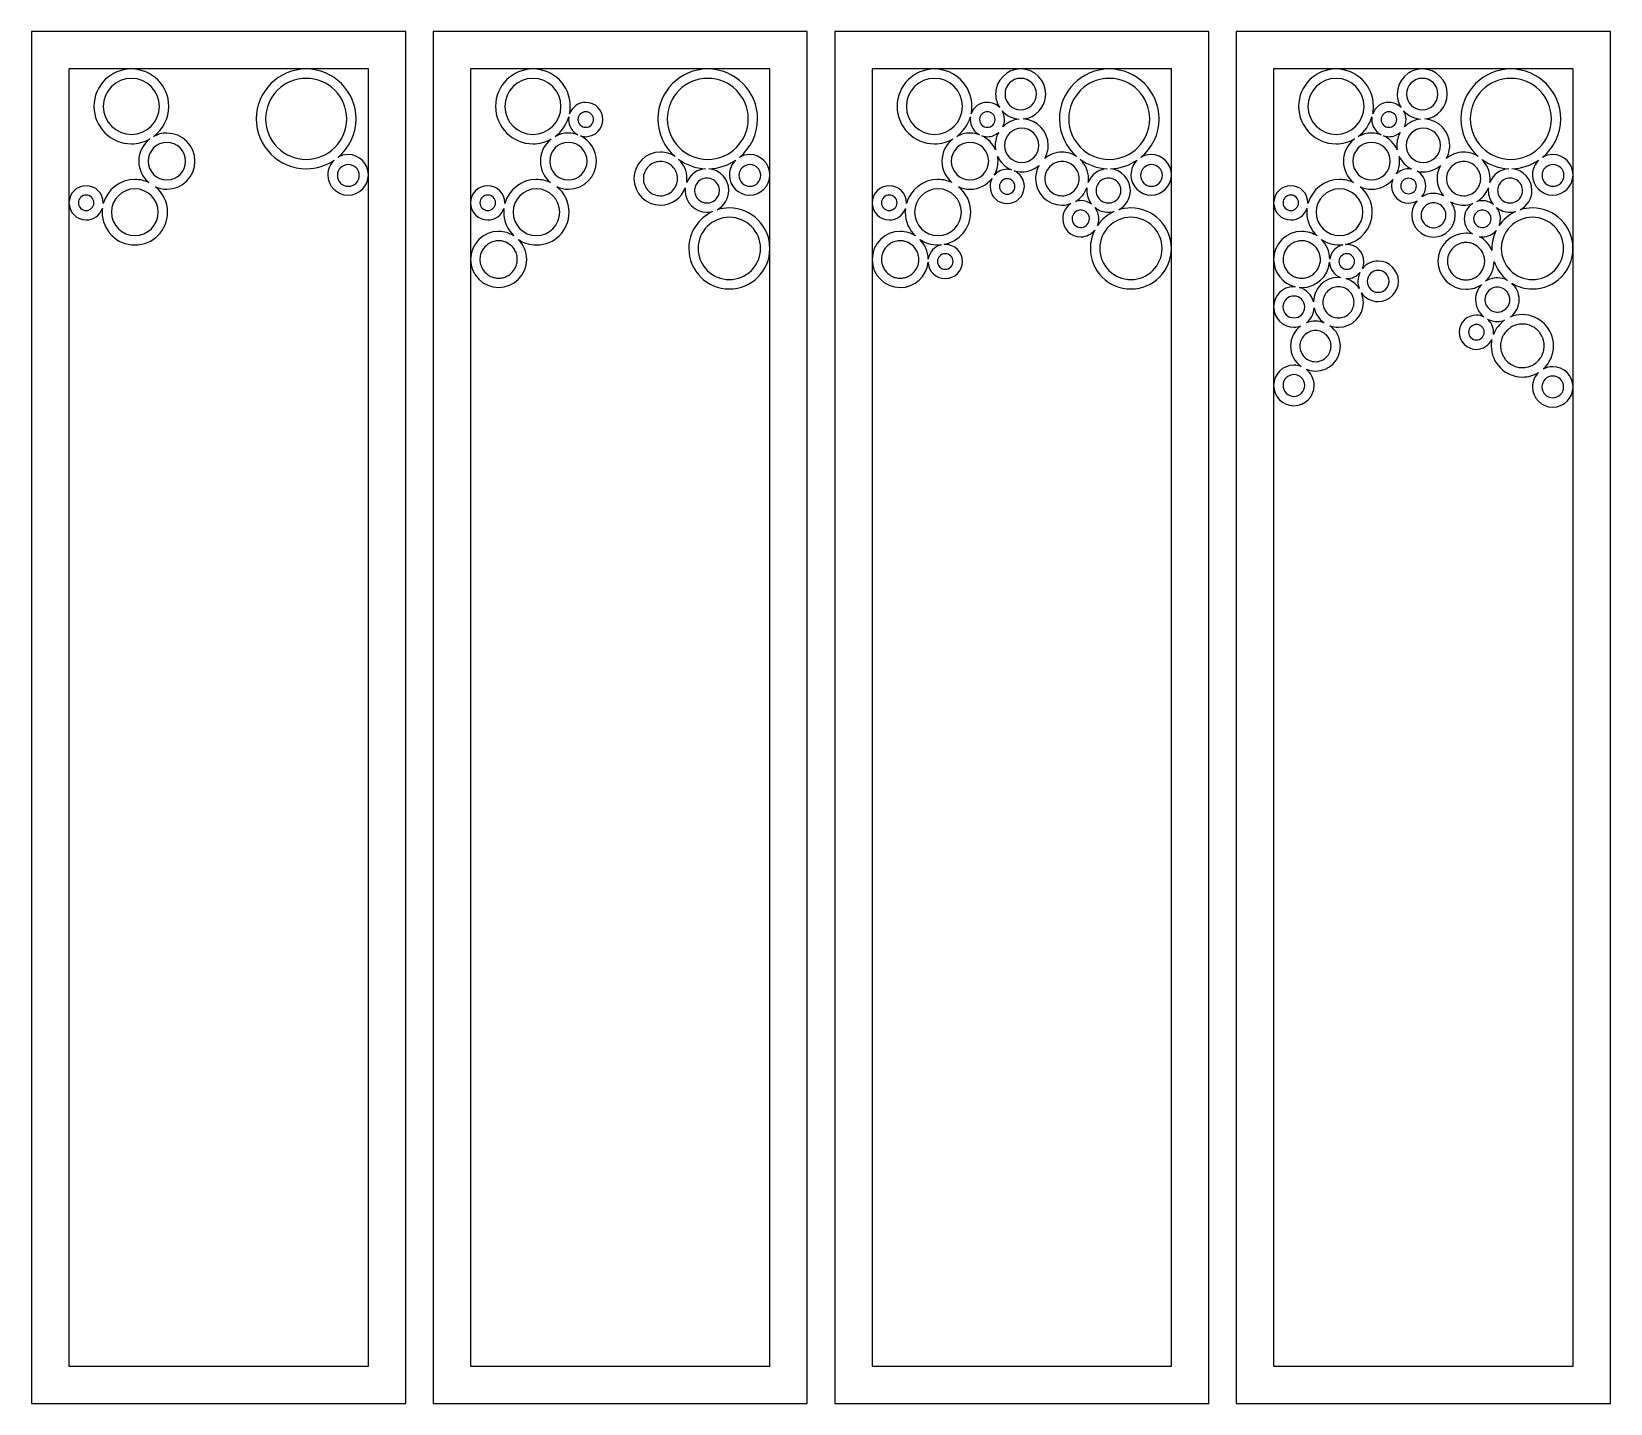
# Model space of a CAD drawing. Header units: centimetres. Extents: x 2 to 12.7, y 0.2 to 9.5.
import ezdxf

# ---------------------------------------------------------------- set-up
doc = ezdxf.new("R2010")
doc.units = ezdxf.units.CM
doc.header["$MEASUREMENT"] = 0
doc.layers.add('layer 1', color=7, linetype='Continuous')

msp = doc.modelspace()

# ---------------------------------------------------------------- linework, layer by layer
at = {"layer": 'layer 1', "color": 250}
for points, knots in [([(1.9931, 9.5), (1.9931, 9.5), (4.52699, 9.5), (4.52699, 9.5), (4.52699, 9.5), (4.52699, 9.5), (4.52699, 0.2091), (4.52699, 0.2091), (4.52699, 0.2091), (4.52699, 0.2091), (1.9931, 0.2091), (1.9931, 0.2091), (1.9931, 0.2091), (1.9931, 0.2091), (1.9931, 9.5), (1.9931, 9.5)], [0, 0, 0, 0, 0.2, 0.2, 0.2, 0.2, 0.4, 0.4, 0.4, 0.4, 0.6, 0.6, 0.6, 0.6, 1, 1, 1, 1]), ([(4.71238, 9.5), (4.71238, 9.5), (7.24626, 9.5), (7.24626, 9.5), (7.24626, 9.5), (7.24626, 9.5), (7.24626, 0.2091), (7.24626, 0.2091), (7.24626, 0.2091), (7.24626, 0.2091), (4.71238, 0.2091), (4.71238, 0.2091), (4.71238, 0.2091), (4.71238, 0.2091), (4.71238, 9.5), (4.71238, 9.5)], [0, 0, 0, 0, 0.2, 0.2, 0.2, 0.2, 0.4, 0.4, 0.4, 0.4, 0.6, 0.6, 0.6, 0.6, 1, 1, 1, 1]), ([(7.43165, 9.5), (7.43165, 9.5), (9.96554, 9.5), (9.96554, 9.5), (9.96554, 9.5), (9.96554, 9.5), (9.96554, 0.2091), (9.96554, 0.2091), (9.96554, 0.2091), (9.96554, 0.2091), (7.43165, 0.2091), (7.43165, 0.2091), (7.43165, 0.2091), (7.43165, 0.2091), (7.43165, 9.5), (7.43165, 9.5)], [0, 0, 0, 0, 0.2, 0.2, 0.2, 0.2, 0.4, 0.4, 0.4, 0.4, 0.6, 0.6, 0.6, 0.6, 1, 1, 1, 1]), ([(10.15092, 9.5), (10.15092, 9.5), (12.6848, 9.5), (12.6848, 9.5), (12.6848, 9.5), (12.6848, 9.5), (12.6848, 0.2091), (12.6848, 0.2091), (12.6848, 0.2091), (12.6848, 0.2091), (10.15092, 0.2091), (10.15092, 0.2091), (10.15092, 0.2091), (10.15092, 0.2091), (10.15092, 9.5), (10.15092, 9.5)], [0, 0, 0, 0, 0.2, 0.2, 0.2, 0.2, 0.4, 0.4, 0.4, 0.4, 0.6, 0.6, 0.6, 0.6, 1, 1, 1, 1]), ([(2.2465, 9.24661), (2.2465, 9.24661), (2.2465, 9.24661), (2.2465, 9.24661), (2.2465, 9.24661), (2.2465, 9.24661), (4.2736, 9.24661), (4.2736, 9.24661), (4.2736, 9.24661), (4.2736, 9.24661), (4.2736, 0.46248), (4.2736, 0.46248), (4.2736, 0.46248), (4.2736, 0.46248), (2.2465, 0.46248), (2.2465, 0.46248), (2.2465, 0.46248), (2.2465, 0.46248), (2.2465, 9.24661), (2.2465, 9.24661)], [0, 0, 0, 0, 0.16666667, 0.16666667, 0.16666667, 0.16666667, 0.33333333, 0.33333333, 0.33333333, 0.33333333, 0.5, 0.5, 0.5, 0.5, 0.66666667, 0.66666667, 0.66666667, 0.66666667, 1, 1, 1, 1]), ([(2.66881, 9.24661), (2.66881, 9.24661), (2.66881, 9.24661), (2.66881, 9.24661), (2.66881, 9.24661), (2.80837, 9.24661), (2.92219, 9.13278), (2.92219, 8.99323), (2.92219, 8.99323), (2.92219, 8.91006), (2.88177, 8.83604), (2.81957, 8.78978), (2.81957, 8.78978), (2.8463, 8.80418), (2.87683, 8.81235), (2.9092, 8.81235), (2.9092, 8.81235), (3.01387, 8.81235), (3.09924, 8.72698), (3.09924, 8.62231), (3.09924, 8.62231), (3.09924, 8.51764), (3.01387, 8.43227), (2.9092, 8.43227), (2.9092, 8.43227), (2.88164, 8.43227), (2.85543, 8.43819), (2.83175, 8.44882), (2.83175, 8.44882), (2.88202, 8.40812), (2.91426, 8.34595), (2.91426, 8.27649), (2.91426, 8.27649), (2.91426, 8.15438), (2.81466, 8.05478), (2.69255, 8.05478), (2.69255, 8.05478), (2.57043, 8.05478), (2.47083, 8.15438), (2.47083, 8.27649), (2.47083, 8.27649), (2.47083, 8.28519), (2.47135, 8.29376), (2.47233, 8.30221), (2.47233, 8.30221), (2.45652, 8.25684), (2.41327, 8.22413), (2.36263, 8.22413), (2.36263, 8.22413), (2.29867, 8.22413), (2.2465, 8.2763), (2.2465, 8.34027), (2.2465, 8.34027), (2.2465, 8.40423), (2.29867, 8.4564), (2.36263, 8.4564), (2.36263, 8.4564), (2.4266, 8.4564), (2.47876, 8.40423), (2.47876, 8.34027), (2.47876, 8.34027), (2.47876, 8.33841), (2.47872, 8.33656), (2.47863, 8.33472), (2.47863, 8.33472), (2.50431, 8.42874), (2.59057, 8.4982), (2.69255, 8.4982), (2.69255, 8.4982), (2.72628, 8.4982), (2.75829, 8.49058), (2.78695, 8.47702), (2.78695, 8.47702), (2.74555, 8.51192), (2.71917, 8.56413), (2.71917, 8.62231), (2.71917, 8.62231), (2.71917, 8.68328), (2.74814, 8.7377), (2.79302, 8.77252), (2.79302, 8.77252), (2.75628, 8.75173), (2.71389, 8.73983), (2.66881, 8.73983), (2.66881, 8.73983), (2.52924, 8.73983), (2.41542, 8.85367), (2.41542, 8.99323), (2.41542, 8.99323), (2.41542, 9.13278), (2.52924, 9.24661), (2.66881, 9.24661)], [0, 0, 0, 0, 0.04166667, 0.04166667, 0.04166667, 0.04166667, 0.08333333, 0.08333333, 0.08333333, 0.08333333, 0.125, 0.125, 0.125, 0.125, 0.16666667, 0.16666667, 0.16666667, 0.16666667, 0.20833333, 0.20833333, 0.20833333, 0.20833333, 0.25, 0.25, 0.25, 0.25, 0.29166667, 0.29166667, 0.29166667, 0.29166667, 0.33333333, 0.33333333, 0.33333333, 0.33333333, 0.375, 0.375, 0.375, 0.375, 0.41666667, 0.41666667, 0.41666667, 0.41666667, 0.45833333, 0.45833333, 0.45833333, 0.45833333, 0.5, 0.5, 0.5, 0.5, 0.54166667, 0.54166667, 0.54166667, 0.54166667, 0.58333333, 0.58333333, 0.58333333, 0.58333333, 0.625, 0.625, 0.625, 0.625, 0.66666667, 0.66666667, 0.66666667, 0.66666667, 0.70833333, 0.70833333, 0.70833333, 0.70833333, 0.75, 0.75, 0.75, 0.75, 0.79166667, 0.79166667, 0.79166667, 0.79166667, 0.83333333, 0.83333333, 0.83333333, 0.83333333, 0.875, 0.875, 0.875, 0.875, 0.91666667, 0.91666667, 0.91666667, 0.91666667, 1, 1, 1, 1]), ([(3.85258, 9.24661), (4.03865, 9.24661), (4.19043, 9.09484), (4.19043, 8.90876), (4.19043, 8.90876), (4.19043, 8.80401), (4.14233, 8.71013), (4.0671, 8.64808), (4.0671, 8.64808), (4.08745, 8.66004), (4.11112, 8.66692), (4.13635, 8.66692), (4.13635, 8.66692), (4.21194, 8.66692), (4.2736, 8.60526), (4.2736, 8.52967), (4.2736, 8.52967), (4.2736, 8.45407), (4.21194, 8.39241), (4.13635, 8.39241), (4.13635, 8.39241), (4.06075, 8.39241), (3.99909, 8.45407), (3.99909, 8.52967), (3.99909, 8.52967), (3.99909, 8.56893), (4.01573, 8.60442), (4.0423, 8.62947), (4.0423, 8.62947), (3.98815, 8.59254), (3.92281, 8.57091), (3.85258, 8.57091), (3.85258, 8.57091), (3.6665, 8.57091), (3.51473, 8.72268), (3.51473, 8.90876), (3.51473, 8.90876), (3.51473, 9.09484), (3.6665, 9.24661), (3.85258, 9.24661)], [0, 0, 0, 0, 0.09090909, 0.09090909, 0.09090909, 0.09090909, 0.18181818, 0.18181818, 0.18181818, 0.18181818, 0.27272727, 0.27272727, 0.27272727, 0.27272727, 0.36363636, 0.36363636, 0.36363636, 0.36363636, 0.45454545, 0.45454545, 0.45454545, 0.45454545, 0.54545455, 0.54545455, 0.54545455, 0.54545455, 0.63636364, 0.63636364, 0.63636364, 0.63636364, 0.72727273, 0.72727273, 0.72727273, 0.72727273, 0.81818182, 0.81818182, 0.81818182, 0.81818182, 1, 1, 1, 1]), ([(4.96577, 9.24661), (4.96577, 9.24661), (4.96577, 9.24661), (4.96577, 9.24661), (4.96577, 9.24661), (4.96577, 9.24661), (6.99288, 9.24661), (6.99288, 9.24661), (6.99288, 9.24661), (6.99288, 9.24661), (6.99288, 0.46248), (6.99288, 0.46248), (6.99288, 0.46248), (6.99288, 0.46248), (4.96577, 0.46248), (4.96577, 0.46248), (4.96577, 0.46248), (4.96577, 0.46248), (4.96577, 9.24661), (4.96577, 9.24661)], [0, 0, 0, 0, 0.16666667, 0.16666667, 0.16666667, 0.16666667, 0.33333333, 0.33333333, 0.33333333, 0.33333333, 0.5, 0.5, 0.5, 0.5, 0.66666667, 0.66666667, 0.66666667, 0.66666667, 1, 1, 1, 1]), ([(5.74609, 9.02047), (5.74609, 9.02047), (5.74609, 9.02047), (5.74609, 9.02047), (5.74609, 9.02047), (5.81005, 9.02047), (5.86223, 8.96829), (5.86223, 8.90433), (5.86223, 8.90433), (5.86223, 8.84036), (5.81005, 8.78819), (5.74609, 8.78819), (5.74609, 8.78819), (5.73338, 8.78819), (5.72113, 8.79026), (5.70967, 8.79406), (5.70967, 8.79406), (5.77391, 8.76353), (5.81852, 8.69796), (5.81852, 8.62231), (5.81852, 8.62231), (5.81852, 8.51764), (5.73315, 8.43227), (5.62848, 8.43227), (5.62848, 8.43227), (5.60092, 8.43227), (5.57471, 8.43819), (5.55102, 8.44882), (5.55102, 8.44882), (5.60129, 8.40812), (5.63353, 8.34595), (5.63353, 8.27649), (5.63353, 8.27649), (5.63353, 8.15438), (5.53394, 8.05478), (5.41181, 8.05478), (5.41181, 8.05478), (5.36612, 8.05478), (5.32358, 8.06873), (5.28823, 8.09258), (5.28823, 8.09258), (5.32374, 8.05802), (5.34585, 8.00977), (5.34585, 7.9565), (5.34585, 7.9565), (5.34585, 7.85183), (5.26047, 7.76646), (5.1558, 7.76646), (5.1558, 7.76646), (5.05114, 7.76646), (4.96577, 7.85183), (4.96577, 7.9565), (4.96577, 7.9565), (4.96577, 8.06117), (5.05114, 8.14654), (5.1558, 8.14654), (5.1558, 8.14654), (5.19404, 8.14654), (5.22969, 8.13514), (5.25956, 8.11558), (5.25956, 8.11558), (5.21684, 8.15603), (5.19011, 8.21323), (5.19011, 8.27649), (5.19011, 8.27649), (5.19011, 8.28519), (5.19062, 8.29376), (5.19161, 8.30221), (5.19161, 8.30221), (5.1758, 8.25684), (5.13254, 8.22413), (5.08191, 8.22413), (5.08191, 8.22413), (5.01793, 8.22413), (4.96577, 8.2763), (4.96577, 8.34027), (4.96577, 8.34027), (4.96577, 8.40423), (5.01793, 8.4564), (5.08191, 8.4564), (5.08191, 8.4564), (5.14586, 8.4564), (5.19804, 8.40423), (5.19804, 8.34027), (5.19804, 8.34027), (5.19804, 8.3384), (5.19799, 8.33656), (5.1979, 8.33472), (5.1979, 8.33472), (5.22359, 8.42874), (5.30984, 8.4982), (5.41181, 8.4982), (5.41181, 8.4982), (5.44555, 8.4982), (5.47755, 8.49058), (5.50623, 8.47702), (5.50623, 8.47702), (5.46482, 8.51192), (5.43844, 8.56413), (5.43844, 8.62231), (5.43844, 8.62231), (5.43844, 8.68328), (5.46741, 8.7377), (5.51229, 8.77252), (5.51229, 8.77252), (5.47555, 8.75173), (5.43316, 8.73983), (5.38808, 8.73983), (5.38808, 8.73983), (5.24852, 8.73983), (5.13469, 8.85366), (5.13469, 8.99323), (5.13469, 8.99323), (5.13469, 9.13278), (5.24852, 9.24661), (5.38808, 9.24661), (5.38808, 9.24661), (5.52764, 9.24661), (5.64147, 9.13278), (5.64147, 8.99323), (5.64147, 8.99323), (5.64147, 8.97568), (5.63966, 8.95853), (5.63623, 8.94197), (5.63623, 8.94197), (5.65193, 8.98756), (5.69529, 9.02047), (5.74609, 9.02047)], [0, 0, 0, 0, 0.03030303, 0.03030303, 0.03030303, 0.03030303, 0.06060606, 0.06060606, 0.06060606, 0.06060606, 0.09090909, 0.09090909, 0.09090909, 0.09090909, 0.12121212, 0.12121212, 0.12121212, 0.12121212, 0.15151515, 0.15151515, 0.15151515, 0.15151515, 0.18181818, 0.18181818, 0.18181818, 0.18181818, 0.21212121, 0.21212121, 0.21212121, 0.21212121, 0.24242424, 0.24242424, 0.24242424, 0.24242424, 0.27272727, 0.27272727, 0.27272727, 0.27272727, 0.3030303, 0.3030303, 0.3030303, 0.3030303, 0.33333333, 0.33333333, 0.33333333, 0.33333333, 0.36363636, 0.36363636, 0.36363636, 0.36363636, 0.39393939, 0.39393939, 0.39393939, 0.39393939, 0.42424242, 0.42424242, 0.42424242, 0.42424242, 0.45454545, 0.45454545, 0.45454545, 0.45454545, 0.48484848, 0.48484848, 0.48484848, 0.48484848, 0.51515152, 0.51515152, 0.51515152, 0.51515152, 0.54545455, 0.54545455, 0.54545455, 0.54545455, 0.57575758, 0.57575758, 0.57575758, 0.57575758, 0.60606061, 0.60606061, 0.60606061, 0.60606061, 0.63636364, 0.63636364, 0.63636364, 0.63636364, 0.66666667, 0.66666667, 0.66666667, 0.66666667, 0.6969697, 0.6969697, 0.6969697, 0.6969697, 0.72727273, 0.72727273, 0.72727273, 0.72727273, 0.75757576, 0.75757576, 0.75757576, 0.75757576, 0.78787879, 0.78787879, 0.78787879, 0.78787879, 0.81818182, 0.81818182, 0.81818182, 0.81818182, 0.84848485, 0.84848485, 0.84848485, 0.84848485, 0.87878788, 0.87878788, 0.87878788, 0.87878788, 0.90909091, 0.90909091, 0.90909091, 0.90909091, 0.93939394, 0.93939394, 0.93939394, 0.93939394, 1, 1, 1, 1]), ([(6.57184, 9.24661), (6.57184, 9.24661), (6.57184, 9.24661), (6.57184, 9.24661), (6.57184, 9.24661), (6.75793, 9.24661), (6.9097, 9.09484), (6.9097, 8.90876), (6.9097, 8.90876), (6.9097, 8.80401), (6.8616, 8.71013), (6.78637, 8.64808), (6.78637, 8.64808), (6.80671, 8.66004), (6.83039, 8.66692), (6.85562, 8.66692), (6.85562, 8.66692), (6.93122, 8.66692), (6.99287, 8.60526), (6.99287, 8.52967), (6.99287, 8.52967), (6.99287, 8.45407), (6.93122, 8.39241), (6.85562, 8.39241), (6.85562, 8.39241), (6.78002, 8.39241), (6.71837, 8.45407), (6.71837, 8.52967), (6.71837, 8.52967), (6.71837, 8.56893), (6.735, 8.60442), (6.76158, 8.62947), (6.76158, 8.62947), (6.70936, 8.59386), (6.64674, 8.57248), (6.57935, 8.571), (6.57935, 8.571), (6.65493, 8.56461), (6.71464, 8.50091), (6.71464, 8.42372), (6.71464, 8.42372), (6.71464, 8.36711), (6.68253, 8.31777), (6.63559, 8.29296), (6.63559, 8.29296), (6.66169, 8.30124), (6.68946, 8.30572), (6.71826, 8.30572), (6.71826, 8.30572), (6.86944, 8.30572), (6.99275, 8.18242), (6.99275, 8.03122), (6.99275, 8.03122), (6.99275, 7.88003), (6.86944, 7.75672), (6.71826, 7.75672), (6.71826, 7.75672), (6.56706, 7.75672), (6.44375, 7.88003), (6.44375, 8.03122), (6.44375, 8.03122), (6.44375, 8.14156), (6.50943, 8.23704), (6.6037, 8.28059), (6.6037, 8.28059), (6.59191, 8.27753), (6.57955, 8.27591), (6.56683, 8.27591), (6.56683, 8.27591), (6.48541, 8.27591), (6.41902, 8.34231), (6.41902, 8.42372), (6.41902, 8.42372), (6.41902, 8.42987), (6.4194, 8.43592), (6.42013, 8.44187), (6.42013, 8.44187), (6.39474, 8.37354), (6.32881, 8.32462), (6.25181, 8.32462), (6.25181, 8.32462), (6.15295, 8.32462), (6.07233, 8.40525), (6.07233, 8.5041), (6.07233, 8.5041), (6.07233, 8.60296), (6.15295, 8.68359), (6.25181, 8.68359), (6.25181, 8.68359), (6.28821, 8.68359), (6.32213, 8.67264), (6.35047, 8.6539), (6.35047, 8.6539), (6.27918, 8.71592), (6.23399, 8.80723), (6.23399, 8.90876), (6.23399, 8.90876), (6.23399, 9.09484), (6.38577, 9.24661), (6.57184, 9.24661)], [0, 0, 0, 0, 0.03846154, 0.03846154, 0.03846154, 0.03846154, 0.07692308, 0.07692308, 0.07692308, 0.07692308, 0.11538462, 0.11538462, 0.11538462, 0.11538462, 0.15384615, 0.15384615, 0.15384615, 0.15384615, 0.19230769, 0.19230769, 0.19230769, 0.19230769, 0.23076923, 0.23076923, 0.23076923, 0.23076923, 0.26923077, 0.26923077, 0.26923077, 0.26923077, 0.30769231, 0.30769231, 0.30769231, 0.30769231, 0.34615385, 0.34615385, 0.34615385, 0.34615385, 0.38461538, 0.38461538, 0.38461538, 0.38461538, 0.42307692, 0.42307692, 0.42307692, 0.42307692, 0.46153846, 0.46153846, 0.46153846, 0.46153846, 0.5, 0.5, 0.5, 0.5, 0.53846154, 0.53846154, 0.53846154, 0.53846154, 0.57692308, 0.57692308, 0.57692308, 0.57692308, 0.61538462, 0.61538462, 0.61538462, 0.61538462, 0.65384615, 0.65384615, 0.65384615, 0.65384615, 0.69230769, 0.69230769, 0.69230769, 0.69230769, 0.73076923, 0.73076923, 0.73076923, 0.73076923, 0.76923077, 0.76923077, 0.76923077, 0.76923077, 0.80769231, 0.80769231, 0.80769231, 0.80769231, 0.84615385, 0.84615385, 0.84615385, 0.84615385, 0.88461538, 0.88461538, 0.88461538, 0.88461538, 0.92307692, 0.92307692, 0.92307692, 0.92307692, 1, 1, 1, 1]), ([(7.68504, 9.24661), (7.68504, 9.24661), (7.68504, 9.24661), (7.68504, 9.24661), (7.68504, 9.24661), (7.68504, 9.24661), (9.71215, 9.24661), (9.71215, 9.24661), (9.71215, 9.24661), (9.71215, 9.24661), (9.71215, 0.46248), (9.71215, 0.46248), (9.71215, 0.46248), (9.71215, 0.46248), (7.68504, 0.46248), (7.68504, 0.46248), (7.68504, 0.46248), (7.68504, 0.46248), (7.68504, 9.24661), (7.68504, 9.24661)], [0, 0, 0, 0, 0.16666667, 0.16666667, 0.16666667, 0.16666667, 0.33333333, 0.33333333, 0.33333333, 0.33333333, 0.5, 0.5, 0.5, 0.5, 0.66666667, 0.66666667, 0.66666667, 0.66666667, 1, 1, 1, 1]), ([(9.19264, 8.15503), (9.19264, 8.15503), (9.19264, 8.15503), (9.19264, 8.15503), (9.19264, 8.15503), (9.17015, 8.12767), (9.13606, 8.11017), (9.09803, 8.11017), (9.09803, 8.11017), (9.03057, 8.11017), (8.97555, 8.16519), (8.97555, 8.23263), (8.97555, 8.23263), (8.97555, 8.27523), (8.9975, 8.31286), (9.03065, 8.33482), (9.03065, 8.33482), (9.012, 8.32822), (8.99195, 8.32462), (8.97108, 8.32462), (8.97108, 8.32462), (8.87223, 8.32462), (8.7916, 8.40525), (8.7916, 8.5041), (8.7916, 8.5041), (8.7916, 8.53638), (8.8002, 8.56672), (8.81522, 8.59293), (8.81522, 8.59293), (8.78377, 8.56586), (8.74291, 8.54946), (8.69833, 8.54946), (8.69833, 8.54946), (8.68065, 8.54946), (8.66354, 8.55205), (8.64737, 8.55686), (8.64737, 8.55686), (8.68775, 8.53863), (8.71595, 8.49798), (8.71595, 8.45094), (8.71595, 8.45094), (8.71595, 8.38697), (8.66378, 8.3348), (8.59981, 8.3348), (8.59981, 8.3348), (8.53585, 8.3348), (8.48368, 8.38697), (8.48368, 8.45094), (8.48368, 8.45094), (8.48368, 8.47043), (8.48853, 8.48882), (8.49708, 8.50498), (8.49708, 8.50498), (8.46223, 8.46075), (8.40821, 8.43227), (8.34775, 8.43227), (8.34775, 8.43227), (8.32019, 8.43227), (8.29397, 8.43819), (8.2703, 8.44882), (8.2703, 8.44882), (8.32057, 8.40812), (8.3528, 8.34595), (8.3528, 8.27649), (8.3528, 8.27649), (8.3528, 8.16836), (8.2747, 8.07789), (8.17203, 8.05859), (8.17203, 8.05859), (8.17473, 8.05878), (8.17744, 8.05888), (8.18018, 8.05888), (8.18018, 8.05888), (8.24415, 8.05888), (8.29632, 8.00671), (8.29632, 7.94275), (8.29632, 7.94275), (8.29632, 7.87878), (8.24415, 7.82661), (8.18018, 7.82661), (8.18018, 7.82661), (8.11797, 7.82661), (8.06693, 7.87596), (8.06418, 7.9375), (8.06418, 7.9375), (8.05458, 7.84169), (7.97334, 7.76646), (7.87508, 7.76646), (7.87508, 7.76646), (7.77041, 7.76646), (7.68504, 7.85182), (7.68504, 7.9565), (7.68504, 7.9565), (7.68504, 8.06117), (7.77041, 8.14654), (7.87508, 8.14654), (7.87508, 8.14654), (7.91331, 8.14654), (7.94896, 8.13514), (7.97883, 8.11558), (7.97883, 8.11558), (7.9361, 8.15603), (7.90937, 8.21323), (7.90937, 8.27649), (7.90937, 8.27649), (7.90937, 8.28519), (7.9099, 8.29376), (7.91088, 8.30222), (7.91088, 8.30222), (7.89506, 8.25684), (7.85182, 8.22413), (7.80117, 8.22413), (7.80117, 8.22413), (7.73721, 8.22413), (7.68504, 8.2763), (7.68504, 8.34027), (7.68504, 8.34027), (7.68504, 8.40423), (7.73721, 8.4564), (7.80117, 8.4564), (7.80117, 8.4564), (7.86514, 8.4564), (7.91731, 8.40423), (7.91731, 8.34027), (7.91731, 8.34027), (7.91731, 8.3384), (7.91726, 8.33656), (7.91717, 8.33472), (7.91717, 8.33472), (7.94285, 8.42874), (8.02911, 8.4982), (8.13109, 8.4982), (8.13109, 8.4982), (8.16482, 8.4982), (8.19682, 8.49058), (8.2255, 8.47702), (8.2255, 8.47702), (8.18409, 8.51192), (8.1577, 8.56413), (8.1577, 8.62231), (8.1577, 8.62231), (8.1577, 8.68328), (8.18668, 8.7377), (8.23157, 8.77252), (8.23157, 8.77252), (8.19482, 8.75173), (8.15243, 8.73983), (8.10734, 8.73983), (8.10734, 8.73983), (7.96779, 8.73983), (7.85396, 8.85366), (7.85396, 8.99323), (7.85396, 8.99323), (7.85396, 9.13278), (7.96779, 9.24661), (8.10734, 9.24661), (8.10734, 9.24661), (8.24692, 9.24661), (8.36074, 9.13278), (8.36074, 8.99323), (8.36074, 8.99323), (8.36074, 8.97568), (8.35893, 8.95853), (8.35551, 8.94197), (8.35551, 8.94197), (8.37121, 8.98755), (8.41456, 9.02047), (8.46536, 9.02047), (8.46536, 9.02047), (8.4981, 9.02047), (8.52775, 9.00679), (8.5489, 8.98486), (8.5489, 8.98486), (8.53168, 9.0114), (8.52166, 9.04302), (8.52166, 9.07689), (8.52166, 9.07689), (8.52166, 9.17037), (8.59791, 9.24661), (8.69138, 9.24661), (8.69138, 9.24661), (8.78486, 9.24661), (8.8611, 9.17037), (8.8611, 9.07689), (8.8611, 9.07689), (8.8611, 8.98939), (8.79431, 8.91701), (8.70911, 8.90809), (8.70911, 8.90809), (8.80298, 8.90249), (8.87781, 8.82418), (8.87781, 8.72895), (8.87781, 8.72895), (8.87781, 8.69667), (8.86922, 8.66634), (8.8542, 8.64012), (8.8542, 8.64012), (8.88564, 8.66718), (8.92651, 8.68359), (8.97108, 8.68359), (8.97108, 8.68359), (9.00748, 8.68359), (9.0414, 8.67264), (9.06974, 8.6539), (9.06974, 8.6539), (8.99846, 8.71592), (8.95327, 8.80723), (8.95327, 8.90876), (8.95327, 8.90876), (8.95327, 9.09484), (9.10503, 9.24661), (9.29112, 9.24661), (9.29112, 9.24661), (9.47721, 9.24661), (9.62897, 9.09484), (9.62897, 8.90876), (9.62897, 8.90876), (9.62897, 8.80401), (9.58088, 8.71013), (9.50563, 8.64808), (9.50563, 8.64808), (9.52599, 8.66004), (9.54966, 8.66692), (9.57489, 8.66692), (9.57489, 8.66692), (9.65049, 8.66692), (9.71215, 8.60526), (9.71215, 8.52967), (9.71215, 8.52967), (9.71215, 8.45407), (9.65049, 8.39242), (9.57489, 8.39242), (9.57489, 8.39242), (9.4993, 8.39242), (9.43765, 8.45407), (9.43765, 8.52967), (9.43765, 8.52967), (9.43765, 8.56893), (9.45427, 8.60442), (9.48084, 8.62947), (9.48084, 8.62947), (9.42864, 8.59386), (9.36601, 8.57248), (9.29862, 8.571), (9.29862, 8.571), (9.37421, 8.56461), (9.43391, 8.50091), (9.43391, 8.42372), (9.43391, 8.42372), (9.43391, 8.36711), (9.4018, 8.31777), (9.35486, 8.29296), (9.35486, 8.29296), (9.38097, 8.30124), (9.40874, 8.30572), (9.43752, 8.30572), (9.43752, 8.30572), (9.58872, 8.30572), (9.71203, 8.18242), (9.71203, 8.03122), (9.71203, 8.03122), (9.71203, 7.88003), (9.58872, 7.75672), (9.43752, 7.75672), (9.43752, 7.75672), (9.28633, 7.75672), (9.16302, 7.88003), (9.16302, 8.03122), (9.16302, 8.03122), (9.16302, 8.07572), (9.17371, 8.11779), (9.19264, 8.15503)], [0, 0, 0, 0, 0.01449275, 0.01449275, 0.01449275, 0.01449275, 0.02898551, 0.02898551, 0.02898551, 0.02898551, 0.04347826, 0.04347826, 0.04347826, 0.04347826, 0.05797101, 0.05797101, 0.05797101, 0.05797101, 0.07246377, 0.07246377, 0.07246377, 0.07246377, 0.08695652, 0.08695652, 0.08695652, 0.08695652, 0.10144928, 0.10144928, 0.10144928, 0.10144928, 0.11594203, 0.11594203, 0.11594203, 0.11594203, 0.13043478, 0.13043478, 0.13043478, 0.13043478, 0.14492754, 0.14492754, 0.14492754, 0.14492754, 0.15942029, 0.15942029, 0.15942029, 0.15942029, 0.17391304, 0.17391304, 0.17391304, 0.17391304, 0.1884058, 0.1884058, 0.1884058, 0.1884058, 0.20289855, 0.20289855, 0.20289855, 0.20289855, 0.2173913, 0.2173913, 0.2173913, 0.2173913, 0.23188406, 0.23188406, 0.23188406, 0.23188406, 0.24637681, 0.24637681, 0.24637681, 0.24637681, 0.26086957, 0.26086957, 0.26086957, 0.26086957, 0.27536232, 0.27536232, 0.27536232, 0.27536232, 0.28985507, 0.28985507, 0.28985507, 0.28985507, 0.30434783, 0.30434783, 0.30434783, 0.30434783, 0.31884058, 0.31884058, 0.31884058, 0.31884058, 0.33333333, 0.33333333, 0.33333333, 0.33333333, 0.34782609, 0.34782609, 0.34782609, 0.34782609, 0.36231884, 0.36231884, 0.36231884, 0.36231884, 0.37681159, 0.37681159, 0.37681159, 0.37681159, 0.39130435, 0.39130435, 0.39130435, 0.39130435, 0.4057971, 0.4057971, 0.4057971, 0.4057971, 0.42028986, 0.42028986, 0.42028986, 0.42028986, 0.43478261, 0.43478261, 0.43478261, 0.43478261, 0.44927536, 0.44927536, 0.44927536, 0.44927536, 0.46376812, 0.46376812, 0.46376812, 0.46376812, 0.47826087, 0.47826087, 0.47826087, 0.47826087, 0.49275362, 0.49275362, 0.49275362, 0.49275362, 0.50724638, 0.50724638, 0.50724638, 0.50724638, 0.52173913, 0.52173913, 0.52173913, 0.52173913, 0.53623188, 0.53623188, 0.53623188, 0.53623188, 0.55072464, 0.55072464, 0.55072464, 0.55072464, 0.56521739, 0.56521739, 0.56521739, 0.56521739, 0.57971014, 0.57971014, 0.57971014, 0.57971014, 0.5942029, 0.5942029, 0.5942029, 0.5942029, 0.60869565, 0.60869565, 0.60869565, 0.60869565, 0.62318841, 0.62318841, 0.62318841, 0.62318841, 0.63768116, 0.63768116, 0.63768116, 0.63768116, 0.65217391, 0.65217391, 0.65217391, 0.65217391, 0.66666667, 0.66666667, 0.66666667, 0.66666667, 0.68115942, 0.68115942, 0.68115942, 0.68115942, 0.69565217, 0.69565217, 0.69565217, 0.69565217, 0.71014493, 0.71014493, 0.71014493, 0.71014493, 0.72463768, 0.72463768, 0.72463768, 0.72463768, 0.73913043, 0.73913043, 0.73913043, 0.73913043, 0.75362319, 0.75362319, 0.75362319, 0.75362319, 0.76811594, 0.76811594, 0.76811594, 0.76811594, 0.7826087, 0.7826087, 0.7826087, 0.7826087, 0.79710145, 0.79710145, 0.79710145, 0.79710145, 0.8115942, 0.8115942, 0.8115942, 0.8115942, 0.82608696, 0.82608696, 0.82608696, 0.82608696, 0.84057971, 0.84057971, 0.84057971, 0.84057971, 0.85507246, 0.85507246, 0.85507246, 0.85507246, 0.86956522, 0.86956522, 0.86956522, 0.86956522, 0.88405797, 0.88405797, 0.88405797, 0.88405797, 0.89855072, 0.89855072, 0.89855072, 0.89855072, 0.91304348, 0.91304348, 0.91304348, 0.91304348, 0.92753623, 0.92753623, 0.92753623, 0.92753623, 0.94202899, 0.94202899, 0.94202899, 0.94202899, 0.95652174, 0.95652174, 0.95652174, 0.95652174, 0.97101449, 0.97101449, 0.97101449, 0.97101449, 1, 1, 1, 1]), ([(12.0162, 7.79562), (12.0162, 7.79562), (12.0162, 7.79562), (12.0162, 7.79562), (12.0162, 7.79562), (12.04727, 7.7685), (12.06695, 7.72863), (12.06695, 7.68431), (12.06695, 7.68431), (12.06695, 7.63666), (12.0442, 7.59416), (12.009, 7.56709), (12.009, 7.56709), (12.03362, 7.57719), (12.06055, 7.58277), (12.08874, 7.58277), (12.08874, 7.58277), (12.20503, 7.58277), (12.29989, 7.48792), (12.29989, 7.37162), (12.29989, 7.37162), (12.29989, 7.3091), (12.27248, 7.2528), (12.22907, 7.21408), (12.22907, 7.21408), (12.24846, 7.22459), (12.27064, 7.23056), (12.29416, 7.23056), (12.29416, 7.23056), (12.36976, 7.23056), (12.43142, 7.1689), (12.43142, 7.0933), (12.43142, 7.0933), (12.43142, 7.01771), (12.36976, 6.95605), (12.29416, 6.95605), (12.29416, 6.95605), (12.21857, 6.95605), (12.15691, 7.01771), (12.15691, 7.0933), (12.15691, 7.0933), (12.15691, 7.13148), (12.17264, 7.1661), (12.19793, 7.19101), (12.19793, 7.19101), (12.16605, 7.17163), (12.12866, 7.16046), (12.08874, 7.16046), (12.08874, 7.16046), (11.97243, 7.16046), (11.87758, 7.25532), (11.87758, 7.37162), (11.87758, 7.37162), (11.87758, 7.38598), (11.87903, 7.40002), (11.88178, 7.41359), (11.88178, 7.41359), (11.86297, 7.37475), (11.82313, 7.34785), (11.77719, 7.34785), (11.77719, 7.34785), (11.71323, 7.34785), (11.66106, 7.40003), (11.66106, 7.464), (11.66106, 7.464), (11.66106, 7.52796), (11.71323, 7.58013), (11.77719, 7.58013), (11.77719, 7.58013), (11.79502, 7.58013), (11.81193, 7.57608), (11.82705, 7.56884), (11.82705, 7.56884), (11.79312, 7.59597), (11.77133, 7.63767), (11.77133, 7.68431), (11.77133, 7.68431), (11.77133, 7.72432), (11.78738, 7.76069), (11.81336, 7.78735), (11.81336, 7.78735), (11.78298, 7.76675), (11.74637, 7.75467), (11.70703, 7.75467), (11.70703, 7.75467), (11.60236, 7.75467), (11.51698, 7.84004), (11.51698, 7.94472), (11.51698, 7.94472), (11.51698, 8.04939), (11.60236, 8.13476), (11.70703, 8.13476), (11.70703, 8.13476), (11.72177, 8.13476), (11.73614, 8.13307), (11.74993, 8.12986), (11.74993, 8.12986), (11.71679, 8.15182), (11.69486, 8.18943), (11.69486, 8.23202), (11.69486, 8.23202), (11.69486, 8.27554), (11.71777, 8.31389), (11.75216, 8.33562), (11.75216, 8.33562), (11.73287, 8.32851), (11.71205, 8.32462), (11.69035, 8.32462), (11.69035, 8.32462), (11.65855, 8.32462), (11.62863, 8.33297), (11.60268, 8.34759), (11.60268, 8.34759), (11.6226, 8.32239), (11.63453, 8.2906), (11.63453, 8.25612), (11.63453, 8.25612), (11.63453, 8.17472), (11.56812, 8.10832), (11.48671, 8.10832), (11.48671, 8.10832), (11.4053, 8.10832), (11.3389, 8.17472), (11.3389, 8.25612), (11.3389, 8.25612), (11.3389, 8.29336), (11.3528, 8.32744), (11.37566, 8.35347), (11.37566, 8.35347), (11.35865, 8.34369), (11.33895, 8.33809), (11.31799, 8.33809), (11.31799, 8.33809), (11.25403, 8.33809), (11.20185, 8.39026), (11.20185, 8.45423), (11.20185, 8.45423), (11.20185, 8.4696), (11.20488, 8.48429), (11.21034, 8.49774), (11.21034, 8.49774), (11.17546, 8.45767), (11.12412, 8.43227), (11.06702, 8.43227), (11.06702, 8.43227), (11.03946, 8.43227), (11.01324, 8.43819), (10.98957, 8.44882), (10.98957, 8.44882), (11.03984, 8.40812), (11.07207, 8.34595), (11.07207, 8.27649), (11.07207, 8.27649), (11.07207, 8.16836), (10.99398, 8.07789), (10.89131, 8.05859), (10.89131, 8.05859), (10.894, 8.05878), (10.89672, 8.05888), (10.89945, 8.05888), (10.89945, 8.05888), (10.96342, 8.05888), (11.01559, 8.00671), (11.01559, 7.94275), (11.01559, 7.94275), (11.01559, 7.92551), (11.0118, 7.90913), (11.00501, 7.8944), (11.00501, 7.8944), (11.03021, 7.9257), (11.0688, 7.94578), (11.11194, 7.94578), (11.11194, 7.94578), (11.18754, 7.94578), (11.2492, 7.88413), (11.2492, 7.80853), (11.2492, 7.80853), (11.2492, 7.73293), (11.18754, 7.67128), (11.11194, 7.67128), (11.11194, 7.67128), (11.06518, 7.67128), (11.02377, 7.69486), (10.99896, 7.73075), (10.99896, 7.73075), (11.00724, 7.71086), (11.01182, 7.68906), (11.01182, 7.66623), (11.01182, 7.66623), (11.01182, 7.57318), (10.93593, 7.4973), (10.84289, 7.4973), (10.84289, 7.4973), (10.82254, 7.4973), (10.80301, 7.50094), (10.78492, 7.50758), (10.78492, 7.50758), (10.82806, 7.47693), (10.85629, 7.42656), (10.85629, 7.36981), (10.85629, 7.36981), (10.85629, 7.27677), (10.7804, 7.20089), (10.68735, 7.20089), (10.68735, 7.20089), (10.66487, 7.20089), (10.64339, 7.20533), (10.62372, 7.21338), (10.62372, 7.21338), (10.65713, 7.18829), (10.67881, 7.14837), (10.67881, 7.10354), (10.67881, 7.10354), (10.67881, 7.02795), (10.61715, 6.96629), (10.54155, 6.96629), (10.54155, 6.96629), (10.46597, 6.96629), (10.40431, 7.02795), (10.40431, 7.10354), (10.40431, 7.10354), (10.40431, 7.17914), (10.46597, 7.2408), (10.54155, 7.2408), (10.54155, 7.2408), (10.55855, 7.2408), (10.57483, 7.23768), (10.58987, 7.23199), (10.58987, 7.23199), (10.5467, 7.26264), (10.51844, 7.31303), (10.51844, 7.36981), (10.51844, 7.36981), (10.51844, 7.42534), (10.54547, 7.47475), (10.58705, 7.50558), (10.58705, 7.50558), (10.57269, 7.50046), (10.55724, 7.49766), (10.54117, 7.49766), (10.54117, 7.49766), (10.46557, 7.49766), (10.40392, 7.55932), (10.40392, 7.63492), (10.40392, 7.63492), (10.40392, 7.71051), (10.46557, 7.77217), (10.54117, 7.77217), (10.54117, 7.77217), (10.54382, 7.77217), (10.54647, 7.77208), (10.5491, 7.77193), (10.5491, 7.77193), (10.46615, 7.79233), (10.40431, 7.86742), (10.40431, 7.9565), (10.40431, 7.9565), (10.40431, 8.06117), (10.48967, 8.14654), (10.59435, 8.14654), (10.59435, 8.14654), (10.63259, 8.14654), (10.66824, 8.13514), (10.6981, 8.11558), (10.6981, 8.11558), (10.65537, 8.15603), (10.62864, 8.21323), (10.62864, 8.27649), (10.62864, 8.27649), (10.62864, 8.28519), (10.62916, 8.29376), (10.63015, 8.30222), (10.63015, 8.30222), (10.61434, 8.25684), (10.57109, 8.22413), (10.52045, 8.22413), (10.52045, 8.22413), (10.45648, 8.22413), (10.40431, 8.2763), (10.40431, 8.34027), (10.40431, 8.34027), (10.40431, 8.40423), (10.45648, 8.4564), (10.52045, 8.4564), (10.52045, 8.4564), (10.58441, 8.4564), (10.63658, 8.40423), (10.63658, 8.34027), (10.63658, 8.34027), (10.63658, 8.3384), (10.63654, 8.33656), (10.63645, 8.33472), (10.63645, 8.33472), (10.66213, 8.42874), (10.74839, 8.4982), (10.85036, 8.4982), (10.85036, 8.4982), (10.88409, 8.4982), (10.9161, 8.49058), (10.94477, 8.47702), (10.94477, 8.47702), (10.90336, 8.51192), (10.87698, 8.56413), (10.87698, 8.62231), (10.87698, 8.62231), (10.87698, 8.68328), (10.90596, 8.7377), (10.95084, 8.77252), (10.95084, 8.77252), (10.91409, 8.75173), (10.8717, 8.73983), (10.82662, 8.73983), (10.82662, 8.73983), (10.68706, 8.73983), (10.57323, 8.85366), (10.57323, 8.99323), (10.57323, 8.99323), (10.57323, 9.13278), (10.68706, 9.24661), (10.82662, 9.24661), (10.82662, 9.24661), (10.96618, 9.24661), (11.08001, 9.13278), (11.08001, 8.99323), (11.08001, 8.99323), (11.08001, 8.97568), (11.07821, 8.95853), (11.07478, 8.94197), (11.07478, 8.94197), (11.09047, 8.98755), (11.13383, 9.02047), (11.18463, 9.02047), (11.18463, 9.02047), (11.21738, 9.02047), (11.24703, 9.00679), (11.26817, 8.98486), (11.26817, 8.98486), (11.25096, 9.0114), (11.24094, 9.04302), (11.24094, 9.07689), (11.24094, 9.07689), (11.24094, 9.17037), (11.31717, 9.24661), (11.41065, 9.24661), (11.41065, 9.24661), (11.50413, 9.24661), (11.58037, 9.17037), (11.58037, 9.07689), (11.58037, 9.07689), (11.58037, 8.98939), (11.51358, 8.91701), (11.42839, 8.90809), (11.42839, 8.90809), (11.52225, 8.90249), (11.59709, 8.82418), (11.59709, 8.72895), (11.59709, 8.72895), (11.59709, 8.69667), (11.58849, 8.66634), (11.57347, 8.64012), (11.57347, 8.64012), (11.60491, 8.66718), (11.64578, 8.68359), (11.69035, 8.68359), (11.69035, 8.68359), (11.72675, 8.68359), (11.76068, 8.67264), (11.78902, 8.6539), (11.78902, 8.6539), (11.71773, 8.71592), (11.67254, 8.80723), (11.67254, 8.90876), (11.67254, 8.90876), (11.67254, 9.09484), (11.82431, 9.24661), (12.0104, 9.24661), (12.0104, 9.24661), (12.19647, 9.24661), (12.34825, 9.09484), (12.34825, 8.90876), (12.34825, 8.90876), (12.34825, 8.80401), (12.30014, 8.71013), (12.22491, 8.64808), (12.22491, 8.64808), (12.24526, 8.66004), (12.26893, 8.66692), (12.29416, 8.66692), (12.29416, 8.66692), (12.36976, 8.66692), (12.43142, 8.60526), (12.43142, 8.52967), (12.43142, 8.52967), (12.43142, 8.45407), (12.36976, 8.39242), (12.29416, 8.39242), (12.29416, 8.39242), (12.21857, 8.39242), (12.15691, 8.45407), (12.15691, 8.52967), (12.15691, 8.52967), (12.15691, 8.56893), (12.17354, 8.60442), (12.20012, 8.62947), (12.20012, 8.62947), (12.1479, 8.59386), (12.08528, 8.57248), (12.01789, 8.571), (12.01789, 8.571), (12.09348, 8.56461), (12.15318, 8.50091), (12.15318, 8.42372), (12.15318, 8.42372), (12.15318, 8.36711), (12.12107, 8.31777), (12.07414, 8.29296), (12.07414, 8.29296), (12.10025, 8.30124), (12.12801, 8.30572), (12.1568, 8.30572), (12.1568, 8.30572), (12.30799, 8.30572), (12.4313, 8.18242), (12.4313, 8.03122), (12.4313, 8.03122), (12.4313, 7.88003), (12.30799, 7.75672), (12.1568, 7.75672), (12.1568, 7.75672), (12.10547, 7.75672), (12.05736, 7.77093), (12.0162, 7.79562)], [0, 0, 0, 0, 0.00917431, 0.00917431, 0.00917431, 0.00917431, 0.01834862, 0.01834862, 0.01834862, 0.01834862, 0.02752294, 0.02752294, 0.02752294, 0.02752294, 0.03669725, 0.03669725, 0.03669725, 0.03669725, 0.04587156, 0.04587156, 0.04587156, 0.04587156, 0.05504587, 0.05504587, 0.05504587, 0.05504587, 0.06422018, 0.06422018, 0.06422018, 0.06422018, 0.0733945, 0.0733945, 0.0733945, 0.0733945, 0.08256881, 0.08256881, 0.08256881, 0.08256881, 0.09174312, 0.09174312, 0.09174312, 0.09174312, 0.10091743, 0.10091743, 0.10091743, 0.10091743, 0.11009174, 0.11009174, 0.11009174, 0.11009174, 0.11926606, 0.11926606, 0.11926606, 0.11926606, 0.12844037, 0.12844037, 0.12844037, 0.12844037, 0.13761468, 0.13761468, 0.13761468, 0.13761468, 0.14678899, 0.14678899, 0.14678899, 0.14678899, 0.1559633, 0.1559633, 0.1559633, 0.1559633, 0.16513761, 0.16513761, 0.16513761, 0.16513761, 0.17431193, 0.17431193, 0.17431193, 0.17431193, 0.18348624, 0.18348624, 0.18348624, 0.18348624, 0.19266055, 0.19266055, 0.19266055, 0.19266055, 0.20183486, 0.20183486, 0.20183486, 0.20183486, 0.21100917, 0.21100917, 0.21100917, 0.21100917, 0.22018349, 0.22018349, 0.22018349, 0.22018349, 0.2293578, 0.2293578, 0.2293578, 0.2293578, 0.23853211, 0.23853211, 0.23853211, 0.23853211, 0.24770642, 0.24770642, 0.24770642, 0.24770642, 0.25688073, 0.25688073, 0.25688073, 0.25688073, 0.26605505, 0.26605505, 0.26605505, 0.26605505, 0.27522936, 0.27522936, 0.27522936, 0.27522936, 0.28440367, 0.28440367, 0.28440367, 0.28440367, 0.29357798, 0.29357798, 0.29357798, 0.29357798, 0.30275229, 0.30275229, 0.30275229, 0.30275229, 0.31192661, 0.31192661, 0.31192661, 0.31192661, 0.32110092, 0.32110092, 0.32110092, 0.32110092, 0.33027523, 0.33027523, 0.33027523, 0.33027523, 0.33944954, 0.33944954, 0.33944954, 0.33944954, 0.34862385, 0.34862385, 0.34862385, 0.34862385, 0.35779817, 0.35779817, 0.35779817, 0.35779817, 0.36697248, 0.36697248, 0.36697248, 0.36697248, 0.37614679, 0.37614679, 0.37614679, 0.37614679, 0.3853211, 0.3853211, 0.3853211, 0.3853211, 0.39449541, 0.39449541, 0.39449541, 0.39449541, 0.40366972, 0.40366972, 0.40366972, 0.40366972, 0.41284404, 0.41284404, 0.41284404, 0.41284404, 0.42201835, 0.42201835, 0.42201835, 0.42201835, 0.43119266, 0.43119266, 0.43119266, 0.43119266, 0.44036697, 0.44036697, 0.44036697, 0.44036697, 0.44954128, 0.44954128, 0.44954128, 0.44954128, 0.4587156, 0.4587156, 0.4587156, 0.4587156, 0.46788991, 0.46788991, 0.46788991, 0.46788991, 0.47706422, 0.47706422, 0.47706422, 0.47706422, 0.48623853, 0.48623853, 0.48623853, 0.48623853, 0.49541284, 0.49541284, 0.49541284, 0.49541284, 0.50458716, 0.50458716, 0.50458716, 0.50458716, 0.51376147, 0.51376147, 0.51376147, 0.51376147, 0.52293578, 0.52293578, 0.52293578, 0.52293578, 0.53211009, 0.53211009, 0.53211009, 0.53211009, 0.5412844, 0.5412844, 0.5412844, 0.5412844, 0.55045872, 0.55045872, 0.55045872, 0.55045872, 0.55963303, 0.55963303, 0.55963303, 0.55963303, 0.56880734, 0.56880734, 0.56880734, 0.56880734, 0.57798165, 0.57798165, 0.57798165, 0.57798165, 0.58715596, 0.58715596, 0.58715596, 0.58715596, 0.59633028, 0.59633028, 0.59633028, 0.59633028, 0.60550459, 0.60550459, 0.60550459, 0.60550459, 0.6146789, 0.6146789, 0.6146789, 0.6146789, 0.62385321, 0.62385321, 0.62385321, 0.62385321, 0.63302752, 0.63302752, 0.63302752, 0.63302752, 0.64220183, 0.64220183, 0.64220183, 0.64220183, 0.65137615, 0.65137615, 0.65137615, 0.65137615, 0.66055046, 0.66055046, 0.66055046, 0.66055046, 0.66972477, 0.66972477, 0.66972477, 0.66972477, 0.67889908, 0.67889908, 0.67889908, 0.67889908, 0.68807339, 0.68807339, 0.68807339, 0.68807339, 0.69724771, 0.69724771, 0.69724771, 0.69724771, 0.70642202, 0.70642202, 0.70642202, 0.70642202, 0.71559633, 0.71559633, 0.71559633, 0.71559633, 0.72477064, 0.72477064, 0.72477064, 0.72477064, 0.73394495, 0.73394495, 0.73394495, 0.73394495, 0.74311927, 0.74311927, 0.74311927, 0.74311927, 0.75229358, 0.75229358, 0.75229358, 0.75229358, 0.76146789, 0.76146789, 0.76146789, 0.76146789, 0.7706422, 0.7706422, 0.7706422, 0.7706422, 0.77981651, 0.77981651, 0.77981651, 0.77981651, 0.78899083, 0.78899083, 0.78899083, 0.78899083, 0.79816514, 0.79816514, 0.79816514, 0.79816514, 0.80733945, 0.80733945, 0.80733945, 0.80733945, 0.81651376, 0.81651376, 0.81651376, 0.81651376, 0.82568807, 0.82568807, 0.82568807, 0.82568807, 0.83486239, 0.83486239, 0.83486239, 0.83486239, 0.8440367, 0.8440367, 0.8440367, 0.8440367, 0.85321101, 0.85321101, 0.85321101, 0.85321101, 0.86238532, 0.86238532, 0.86238532, 0.86238532, 0.87155963, 0.87155963, 0.87155963, 0.87155963, 0.88073394, 0.88073394, 0.88073394, 0.88073394, 0.88990826, 0.88990826, 0.88990826, 0.88990826, 0.89908257, 0.89908257, 0.89908257, 0.89908257, 0.90825688, 0.90825688, 0.90825688, 0.90825688, 0.91743119, 0.91743119, 0.91743119, 0.91743119, 0.9266055, 0.9266055, 0.9266055, 0.9266055, 0.93577982, 0.93577982, 0.93577982, 0.93577982, 0.94495413, 0.94495413, 0.94495413, 0.94495413, 0.95412844, 0.95412844, 0.95412844, 0.95412844, 0.96330275, 0.96330275, 0.96330275, 0.96330275, 0.97247706, 0.97247706, 0.97247706, 0.97247706, 0.98165138, 0.98165138, 0.98165138, 0.98165138, 1, 1, 1, 1]), ([(10.40431, 9.24661), (10.40431, 9.24661), (10.40431, 9.24661), (10.40431, 9.24661), (10.40431, 9.24661), (10.40431, 9.24661), (12.43142, 9.24661), (12.43142, 9.24661), (12.43142, 9.24661), (12.43142, 9.24661), (12.43142, 0.46248), (12.43142, 0.46248), (12.43142, 0.46248), (12.43142, 0.46248), (10.40431, 0.46248), (10.40431, 0.46248), (10.40431, 0.46248), (10.40431, 0.46248), (10.40431, 9.24661), (10.40431, 9.24661)], [0, 0, 0, 0, 0.16666667, 0.16666667, 0.16666667, 0.16666667, 0.33333333, 0.33333333, 0.33333333, 0.33333333, 0.5, 0.5, 0.5, 0.5, 0.66666667, 0.66666667, 0.66666667, 0.66666667, 1, 1, 1, 1]), ([(2.66881, 9.18327), (2.66881, 9.18327), (2.66881, 9.18327), (2.66881, 9.18327), (2.66881, 9.18327), (2.77348, 9.18327), (2.85884, 9.0979), (2.85884, 8.99323), (2.85884, 8.99323), (2.85884, 8.88855), (2.77348, 8.80318), (2.66881, 8.80318), (2.66881, 8.80318), (2.56414, 8.80318), (2.47876, 8.88855), (2.47876, 8.99323), (2.47876, 8.99323), (2.47876, 9.0979), (2.56414, 9.18327), (2.66881, 9.18327)], [0, 0, 0, 0, 0.16666667, 0.16666667, 0.16666667, 0.16666667, 0.33333333, 0.33333333, 0.33333333, 0.33333333, 0.5, 0.5, 0.5, 0.5, 0.66666667, 0.66666667, 0.66666667, 0.66666667, 1, 1, 1, 1]), ([(3.85258, 9.18327), (3.85258, 9.18327), (3.85258, 9.18327), (3.85258, 9.18327), (3.85258, 9.18327), (4.00377, 9.18327), (4.12709, 9.05996), (4.12709, 8.90876), (4.12709, 8.90876), (4.12709, 8.75757), (4.00377, 8.63426), (3.85258, 8.63426), (3.85258, 8.63426), (3.70139, 8.63426), (3.57807, 8.75757), (3.57807, 8.90876), (3.57807, 8.90876), (3.57807, 9.05996), (3.70139, 9.18327), (3.85258, 9.18327)], [0, 0, 0, 0, 0.16666667, 0.16666667, 0.16666667, 0.16666667, 0.33333333, 0.33333333, 0.33333333, 0.33333333, 0.5, 0.5, 0.5, 0.5, 0.66666667, 0.66666667, 0.66666667, 0.66666667, 1, 1, 1, 1]), ([(5.38808, 9.18327), (5.38808, 9.18327), (5.38808, 9.18327), (5.38808, 9.18327), (5.38808, 9.18327), (5.49275, 9.18327), (5.57812, 9.0979), (5.57812, 8.99323), (5.57812, 8.99323), (5.57812, 8.88855), (5.49275, 8.80318), (5.38808, 8.80318), (5.38808, 8.80318), (5.28341, 8.80318), (5.19804, 8.88855), (5.19804, 8.99323), (5.19804, 8.99323), (5.19804, 9.0979), (5.28341, 9.18327), (5.38808, 9.18327)], [0, 0, 0, 0, 0.16666667, 0.16666667, 0.16666667, 0.16666667, 0.33333333, 0.33333333, 0.33333333, 0.33333333, 0.5, 0.5, 0.5, 0.5, 0.66666667, 0.66666667, 0.66666667, 0.66666667, 1, 1, 1, 1]), ([(6.57184, 9.18327), (6.57184, 9.18327), (6.57184, 9.18327), (6.57184, 9.18327), (6.57184, 9.18327), (6.72304, 9.18327), (6.84635, 9.05996), (6.84635, 8.90876), (6.84635, 8.90876), (6.84635, 8.75757), (6.72304, 8.63426), (6.57184, 8.63426), (6.57184, 8.63426), (6.42066, 8.63426), (6.29734, 8.75757), (6.29734, 8.90876), (6.29734, 8.90876), (6.29734, 9.05996), (6.42066, 9.18327), (6.57184, 9.18327)], [0, 0, 0, 0, 0.16666667, 0.16666667, 0.16666667, 0.16666667, 0.33333333, 0.33333333, 0.33333333, 0.33333333, 0.5, 0.5, 0.5, 0.5, 0.66666667, 0.66666667, 0.66666667, 0.66666667, 1, 1, 1, 1]), ([(8.10734, 9.18327), (8.10734, 9.18327), (8.10734, 9.18327), (8.10734, 9.18327), (8.10734, 9.18327), (8.21203, 9.18327), (8.2974, 9.0979), (8.2974, 8.99323), (8.2974, 8.99323), (8.2974, 8.88855), (8.21203, 8.80318), (8.10734, 8.80318), (8.10734, 8.80318), (8.00268, 8.80318), (7.91731, 8.88855), (7.91731, 8.99323), (7.91731, 8.99323), (7.91731, 9.0979), (8.00268, 9.18327), (8.10734, 9.18327)], [0, 0, 0, 0, 0.16666667, 0.16666667, 0.16666667, 0.16666667, 0.33333333, 0.33333333, 0.33333333, 0.33333333, 0.5, 0.5, 0.5, 0.5, 0.66666667, 0.66666667, 0.66666667, 0.66666667, 1, 1, 1, 1]), ([(8.69138, 9.18327), (8.69138, 9.18327), (8.69138, 9.18327), (8.69138, 9.18327), (8.69138, 9.18327), (8.74997, 9.18327), (8.79776, 9.13548), (8.79776, 9.07689), (8.79776, 9.07689), (8.79776, 9.0183), (8.74997, 8.97052), (8.69138, 8.97052), (8.69138, 8.97052), (8.63279, 8.97052), (8.58501, 9.0183), (8.58501, 9.07689), (8.58501, 9.07689), (8.58501, 9.13548), (8.63279, 9.18327), (8.69138, 9.18327)], [0, 0, 0, 0, 0.16666667, 0.16666667, 0.16666667, 0.16666667, 0.33333333, 0.33333333, 0.33333333, 0.33333333, 0.5, 0.5, 0.5, 0.5, 0.66666667, 0.66666667, 0.66666667, 0.66666667, 1, 1, 1, 1]), ([(9.29112, 9.18327), (9.29112, 9.18327), (9.29112, 9.18327), (9.29112, 9.18327), (9.29112, 9.18327), (9.44231, 9.18327), (9.56562, 9.05995), (9.56562, 8.90876), (9.56562, 8.90876), (9.56562, 8.75757), (9.44231, 8.63426), (9.29112, 8.63426), (9.29112, 8.63426), (9.13993, 8.63426), (9.01662, 8.75757), (9.01662, 8.90876), (9.01662, 8.90876), (9.01662, 9.05995), (9.13993, 9.18327), (9.29112, 9.18327)], [0, 0, 0, 0, 0.16666667, 0.16666667, 0.16666667, 0.16666667, 0.33333333, 0.33333333, 0.33333333, 0.33333333, 0.5, 0.5, 0.5, 0.5, 0.66666667, 0.66666667, 0.66666667, 0.66666667, 1, 1, 1, 1]), ([(10.82662, 9.18327), (10.82662, 9.18327), (10.82662, 9.18327), (10.82662, 9.18327), (10.82662, 9.18327), (10.93129, 9.18327), (11.01666, 9.0979), (11.01666, 8.99323), (11.01666, 8.99323), (11.01666, 8.88855), (10.93129, 8.80318), (10.82662, 8.80318), (10.82662, 8.80318), (10.72195, 8.80318), (10.63658, 8.88855), (10.63658, 8.99323), (10.63658, 8.99323), (10.63658, 9.0979), (10.72195, 9.18327), (10.82662, 9.18327)], [0, 0, 0, 0, 0.16666667, 0.16666667, 0.16666667, 0.16666667, 0.33333333, 0.33333333, 0.33333333, 0.33333333, 0.5, 0.5, 0.5, 0.5, 0.66666667, 0.66666667, 0.66666667, 0.66666667, 1, 1, 1, 1]), ([(11.41065, 9.18327), (11.41065, 9.18327), (11.41065, 9.18327), (11.41065, 9.18327), (11.41065, 9.18327), (11.46924, 9.18327), (11.51703, 9.13548), (11.51703, 9.07689), (11.51703, 9.07689), (11.51703, 9.0183), (11.46924, 8.97052), (11.41065, 8.97052), (11.41065, 8.97052), (11.35206, 8.97052), (11.30428, 9.0183), (11.30428, 9.07689), (11.30428, 9.07689), (11.30428, 9.13548), (11.35206, 9.18327), (11.41065, 9.18327)], [0, 0, 0, 0, 0.16666667, 0.16666667, 0.16666667, 0.16666667, 0.33333333, 0.33333333, 0.33333333, 0.33333333, 0.5, 0.5, 0.5, 0.5, 0.66666667, 0.66666667, 0.66666667, 0.66666667, 1, 1, 1, 1]), ([(12.0104, 9.18327), (12.0104, 9.18327), (12.0104, 9.18327), (12.0104, 9.18327), (12.0104, 9.18327), (12.16159, 9.18327), (12.2849, 9.05995), (12.2849, 8.90876), (12.2849, 8.90876), (12.2849, 8.75757), (12.16159, 8.63426), (12.0104, 8.63426), (12.0104, 8.63426), (11.8592, 8.63426), (11.73589, 8.75757), (11.73589, 8.90876), (11.73589, 8.90876), (11.73589, 9.05995), (11.8592, 9.18327), (12.0104, 9.18327)], [0, 0, 0, 0, 0.16666667, 0.16666667, 0.16666667, 0.16666667, 0.33333333, 0.33333333, 0.33333333, 0.33333333, 0.5, 0.5, 0.5, 0.5, 0.66666667, 0.66666667, 0.66666667, 0.66666667, 1, 1, 1, 1]), ([(5.69329, 8.80094), (5.69329, 8.80094), (5.69329, 8.80094), (5.69329, 8.80094), (5.69329, 8.80094), (5.65574, 8.82021), (5.62996, 8.85936), (5.62996, 8.90433), (5.62996, 8.90433), (5.62996, 8.91048), (5.63044, 8.91651), (5.63136, 8.92241), (5.63136, 8.92241), (5.61568, 8.86876), (5.58267, 8.82238), (5.53884, 8.78979), (5.53884, 8.78979), (5.56557, 8.80418), (5.5961, 8.81235), (5.62848, 8.81235), (5.62848, 8.81235), (5.65122, 8.81235), (5.67305, 8.80832), (5.69329, 8.80094)], [0, 0, 0, 0, 0.14285714, 0.14285714, 0.14285714, 0.14285714, 0.28571429, 0.28571429, 0.28571429, 0.28571429, 0.42857143, 0.42857143, 0.42857143, 0.42857143, 0.57142857, 0.57142857, 0.57142857, 0.57142857, 0.71428571, 0.71428571, 0.71428571, 0.71428571, 1, 1, 1, 1]), ([(5.74609, 8.95712), (5.74609, 8.95712), (5.74609, 8.95712), (5.74609, 8.95712), (5.74609, 8.95712), (5.77516, 8.95712), (5.79888, 8.93341), (5.79888, 8.90433), (5.79888, 8.90433), (5.79888, 8.87525), (5.77516, 8.85154), (5.74609, 8.85154), (5.74609, 8.85154), (5.71702, 8.85154), (5.6933, 8.87525), (5.6933, 8.90433), (5.6933, 8.90433), (5.6933, 8.93341), (5.71702, 8.95712), (5.74609, 8.95712)], [0, 0, 0, 0, 0.16666667, 0.16666667, 0.16666667, 0.16666667, 0.33333333, 0.33333333, 0.33333333, 0.33333333, 0.5, 0.5, 0.5, 0.5, 0.66666667, 0.66666667, 0.66666667, 0.66666667, 1, 1, 1, 1]), ([(8.41256, 8.80094), (8.41256, 8.80094), (8.41256, 8.80094), (8.41256, 8.80094), (8.41256, 8.80094), (8.37501, 8.82021), (8.34922, 8.85936), (8.34922, 8.90433), (8.34922, 8.90433), (8.34922, 8.91048), (8.34971, 8.91651), (8.35064, 8.92241), (8.35064, 8.92241), (8.33496, 8.86876), (8.30194, 8.82237), (8.25811, 8.78978), (8.25811, 8.78978), (8.28484, 8.80418), (8.31537, 8.81235), (8.34775, 8.81235), (8.34775, 8.81235), (8.37049, 8.81235), (8.39232, 8.80832), (8.41256, 8.80094)], [0, 0, 0, 0, 0.14285714, 0.14285714, 0.14285714, 0.14285714, 0.28571429, 0.28571429, 0.28571429, 0.28571429, 0.42857143, 0.42857143, 0.42857143, 0.42857143, 0.57142857, 0.57142857, 0.57142857, 0.57142857, 0.71428571, 0.71428571, 0.71428571, 0.71428571, 1, 1, 1, 1]), ([(8.46536, 8.95712), (8.46536, 8.95712), (8.46536, 8.95712), (8.46536, 8.95712), (8.46536, 8.95712), (8.49444, 8.95712), (8.51815, 8.93341), (8.51815, 8.90433), (8.51815, 8.90433), (8.51815, 8.87525), (8.49444, 8.85154), (8.46536, 8.85154), (8.46536, 8.85154), (8.43628, 8.85154), (8.41257, 8.87525), (8.41257, 8.90433), (8.41257, 8.90433), (8.41257, 8.93341), (8.43628, 8.95712), (8.46536, 8.95712)], [0, 0, 0, 0, 0.16666667, 0.16666667, 0.16666667, 0.16666667, 0.33333333, 0.33333333, 0.33333333, 0.33333333, 0.5, 0.5, 0.5, 0.5, 0.66666667, 0.66666667, 0.66666667, 0.66666667, 1, 1, 1, 1]), ([(8.6804, 8.90754), (8.6804, 8.90754), (8.6804, 8.90754), (8.6804, 8.90754), (8.6804, 8.90754), (8.63474, 8.91048), (8.5939, 8.93161), (8.56508, 8.96374), (8.56508, 8.96374), (8.5755, 8.94634), (8.5815, 8.92601), (8.5815, 8.90433), (8.5815, 8.90433), (8.5815, 8.88646), (8.57743, 8.86952), (8.57016, 8.85437), (8.57016, 8.85437), (8.59884, 8.88367), (8.63743, 8.90324), (8.6804, 8.90754)], [0, 0, 0, 0, 0.16666667, 0.16666667, 0.16666667, 0.16666667, 0.33333333, 0.33333333, 0.33333333, 0.33333333, 0.5, 0.5, 0.5, 0.5, 0.66666667, 0.66666667, 0.66666667, 0.66666667, 1, 1, 1, 1]), ([(11.13183, 8.80094), (11.13183, 8.80094), (11.13183, 8.80094), (11.13183, 8.80094), (11.13183, 8.80094), (11.09429, 8.82021), (11.0685, 8.85936), (11.0685, 8.90433), (11.0685, 8.90433), (11.0685, 8.91048), (11.06898, 8.91651), (11.06992, 8.92241), (11.06992, 8.92241), (11.05423, 8.86876), (11.02121, 8.82237), (10.97738, 8.78978), (10.97738, 8.78978), (11.00411, 8.80418), (11.03464, 8.81235), (11.06702, 8.81235), (11.06702, 8.81235), (11.08976, 8.81235), (11.11159, 8.80832), (11.13183, 8.80094)], [0, 0, 0, 0, 0.14285714, 0.14285714, 0.14285714, 0.14285714, 0.28571429, 0.28571429, 0.28571429, 0.28571429, 0.42857143, 0.42857143, 0.42857143, 0.42857143, 0.57142857, 0.57142857, 0.57142857, 0.57142857, 0.71428571, 0.71428571, 0.71428571, 0.71428571, 1, 1, 1, 1]), ([(11.18463, 8.95712), (11.18463, 8.95712), (11.18463, 8.95712), (11.18463, 8.95712), (11.18463, 8.95712), (11.21371, 8.95712), (11.23742, 8.93341), (11.23742, 8.90433), (11.23742, 8.90433), (11.23742, 8.87525), (11.21371, 8.85154), (11.18463, 8.85154), (11.18463, 8.85154), (11.15556, 8.85154), (11.13184, 8.87525), (11.13184, 8.90433), (11.13184, 8.90433), (11.13184, 8.93341), (11.15556, 8.95712), (11.18463, 8.95712)], [0, 0, 0, 0, 0.16666667, 0.16666667, 0.16666667, 0.16666667, 0.33333333, 0.33333333, 0.33333333, 0.33333333, 0.5, 0.5, 0.5, 0.5, 0.66666667, 0.66666667, 0.66666667, 0.66666667, 1, 1, 1, 1]), ([(11.39968, 8.90754), (11.39968, 8.90754), (11.39968, 8.90754), (11.39968, 8.90754), (11.39968, 8.90754), (11.35402, 8.91048), (11.31317, 8.93161), (11.28436, 8.96374), (11.28436, 8.96374), (11.29477, 8.94634), (11.30076, 8.92601), (11.30076, 8.90433), (11.30076, 8.90433), (11.30076, 8.88646), (11.2967, 8.86952), (11.28944, 8.85437), (11.28944, 8.85437), (11.31811, 8.88367), (11.3567, 8.90324), (11.39968, 8.90754)], [0, 0, 0, 0, 0.16666667, 0.16666667, 0.16666667, 0.16666667, 0.33333333, 0.33333333, 0.33333333, 0.33333333, 0.5, 0.5, 0.5, 0.5, 0.66666667, 0.66666667, 0.66666667, 0.66666667, 1, 1, 1, 1]), ([(8.52126, 8.69972), (8.52126, 8.69972), (8.52126, 8.69972), (8.52126, 8.69972), (8.52126, 8.69972), (8.51968, 8.70924), (8.51885, 8.719), (8.51885, 8.72895), (8.51885, 8.72895), (8.51885, 8.76109), (8.52738, 8.79131), (8.54229, 8.81746), (8.54229, 8.81746), (8.52178, 8.79926), (8.49483, 8.78819), (8.46536, 8.78819), (8.46536, 8.78819), (8.45265, 8.78819), (8.44041, 8.79026), (8.42894, 8.79406), (8.42894, 8.79406), (8.4698, 8.77464), (8.5027, 8.74106), (8.52126, 8.69972)], [0, 0, 0, 0, 0.14285714, 0.14285714, 0.14285714, 0.14285714, 0.28571429, 0.28571429, 0.28571429, 0.28571429, 0.42857143, 0.42857143, 0.42857143, 0.42857143, 0.57142857, 0.57142857, 0.57142857, 0.57142857, 0.71428571, 0.71428571, 0.71428571, 0.71428571, 1, 1, 1, 1]), ([(8.69833, 8.84508), (8.69833, 8.84508), (8.69833, 8.84508), (8.69833, 8.84508), (8.69833, 8.84508), (8.7623, 8.84508), (8.81447, 8.79292), (8.81447, 8.72895), (8.81447, 8.72895), (8.81447, 8.66498), (8.7623, 8.61281), (8.69833, 8.61281), (8.69833, 8.61281), (8.63437, 8.61281), (8.5822, 8.66498), (8.5822, 8.72895), (8.5822, 8.72895), (8.5822, 8.79292), (8.63437, 8.84508), (8.69833, 8.84508)], [0, 0, 0, 0, 0.16666667, 0.16666667, 0.16666667, 0.16666667, 0.33333333, 0.33333333, 0.33333333, 0.33333333, 0.5, 0.5, 0.5, 0.5, 0.66666667, 0.66666667, 0.66666667, 0.66666667, 1, 1, 1, 1]), ([(11.24052, 8.69972), (11.24052, 8.69972), (11.24052, 8.69972), (11.24052, 8.69972), (11.24052, 8.69972), (11.23896, 8.70924), (11.23812, 8.719), (11.23812, 8.72895), (11.23812, 8.72895), (11.23812, 8.76109), (11.24665, 8.79131), (11.26156, 8.81746), (11.26156, 8.81746), (11.24105, 8.79926), (11.2141, 8.78819), (11.18463, 8.78819), (11.18463, 8.78819), (11.17192, 8.78819), (11.15968, 8.79026), (11.14821, 8.79406), (11.14821, 8.79406), (11.18907, 8.77464), (11.22197, 8.74106), (11.24052, 8.69972)], [0, 0, 0, 0, 0.14285714, 0.14285714, 0.14285714, 0.14285714, 0.28571429, 0.28571429, 0.28571429, 0.28571429, 0.42857143, 0.42857143, 0.42857143, 0.42857143, 0.57142857, 0.57142857, 0.57142857, 0.57142857, 0.71428571, 0.71428571, 0.71428571, 0.71428571, 1, 1, 1, 1]), ([(11.41761, 8.84508), (11.41761, 8.84508), (11.41761, 8.84508), (11.41761, 8.84508), (11.41761, 8.84508), (11.48158, 8.84508), (11.53374, 8.79292), (11.53374, 8.72895), (11.53374, 8.72895), (11.53374, 8.66498), (11.48158, 8.61281), (11.41761, 8.61281), (11.41761, 8.61281), (11.35364, 8.61281), (11.30147, 8.66498), (11.30147, 8.72895), (11.30147, 8.72895), (11.30147, 8.79292), (11.35364, 8.84508), (11.41761, 8.84508)], [0, 0, 0, 0, 0.16666667, 0.16666667, 0.16666667, 0.16666667, 0.33333333, 0.33333333, 0.33333333, 0.33333333, 0.5, 0.5, 0.5, 0.5, 0.66666667, 0.66666667, 0.66666667, 0.66666667, 1, 1, 1, 1]), ([(2.9092, 8.749), (2.9092, 8.749), (2.9092, 8.749), (2.9092, 8.749), (2.9092, 8.749), (2.97899, 8.749), (3.0359, 8.69209), (3.0359, 8.62231), (3.0359, 8.62231), (3.0359, 8.55253), (2.97899, 8.49561), (2.9092, 8.49561), (2.9092, 8.49561), (2.83943, 8.49561), (2.78251, 8.55253), (2.78251, 8.62231), (2.78251, 8.62231), (2.78251, 8.69209), (2.83943, 8.749), (2.9092, 8.749)], [0, 0, 0, 0, 0.16666667, 0.16666667, 0.16666667, 0.16666667, 0.33333333, 0.33333333, 0.33333333, 0.33333333, 0.5, 0.5, 0.5, 0.5, 0.66666667, 0.66666667, 0.66666667, 0.66666667, 1, 1, 1, 1]), ([(5.62848, 8.749), (5.62848, 8.749), (5.62848, 8.749), (5.62848, 8.749), (5.62848, 8.749), (5.69826, 8.749), (5.75518, 8.69209), (5.75518, 8.62231), (5.75518, 8.62231), (5.75518, 8.55253), (5.69826, 8.49561), (5.62848, 8.49561), (5.62848, 8.49561), (5.5587, 8.49561), (5.50179, 8.55253), (5.50179, 8.62231), (5.50179, 8.62231), (5.50179, 8.69209), (5.5587, 8.749), (5.62848, 8.749)], [0, 0, 0, 0, 0.16666667, 0.16666667, 0.16666667, 0.16666667, 0.33333333, 0.33333333, 0.33333333, 0.33333333, 0.5, 0.5, 0.5, 0.5, 0.66666667, 0.66666667, 0.66666667, 0.66666667, 1, 1, 1, 1]), ([(8.34775, 8.749), (8.34775, 8.749), (8.34775, 8.749), (8.34775, 8.749), (8.34775, 8.749), (8.41753, 8.749), (8.47445, 8.69209), (8.47445, 8.62231), (8.47445, 8.62231), (8.47445, 8.55253), (8.41753, 8.49561), (8.34775, 8.49561), (8.34775, 8.49561), (8.27797, 8.49561), (8.22105, 8.55253), (8.22105, 8.62231), (8.22105, 8.62231), (8.22105, 8.69209), (8.27797, 8.749), (8.34775, 8.749)], [0, 0, 0, 0, 0.16666667, 0.16666667, 0.16666667, 0.16666667, 0.33333333, 0.33333333, 0.33333333, 0.33333333, 0.5, 0.5, 0.5, 0.5, 0.66666667, 0.66666667, 0.66666667, 0.66666667, 1, 1, 1, 1]), ([(11.06702, 8.749), (11.06702, 8.749), (11.06702, 8.749), (11.06702, 8.749), (11.06702, 8.749), (11.13681, 8.749), (11.19371, 8.69209), (11.19371, 8.62231), (11.19371, 8.62231), (11.19371, 8.55253), (11.13681, 8.49561), (11.06702, 8.49561), (11.06702, 8.49561), (10.99724, 8.49561), (10.94033, 8.55253), (10.94033, 8.62231), (10.94033, 8.62231), (10.94033, 8.69209), (10.99724, 8.749), (11.06702, 8.749)], [0, 0, 0, 0, 0.16666667, 0.16666667, 0.16666667, 0.16666667, 0.33333333, 0.33333333, 0.33333333, 0.33333333, 0.5, 0.5, 0.5, 0.5, 0.66666667, 0.66666667, 0.66666667, 0.66666667, 1, 1, 1, 1]), ([(4.13826, 8.59974), (4.13826, 8.59974), (4.13826, 8.59974), (4.13826, 8.59974), (4.13826, 8.59974), (4.17897, 8.59974), (4.21216, 8.56655), (4.21216, 8.52584), (4.21216, 8.52584), (4.21216, 8.48513), (4.17897, 8.45193), (4.13826, 8.45193), (4.13826, 8.45193), (4.09755, 8.45193), (4.06435, 8.48513), (4.06435, 8.52584), (4.06435, 8.52584), (4.06435, 8.56655), (4.09755, 8.59974), (4.13826, 8.59974)], [0, 0, 0, 0, 0.16666667, 0.16666667, 0.16666667, 0.16666667, 0.33333333, 0.33333333, 0.33333333, 0.33333333, 0.5, 0.5, 0.5, 0.5, 0.66666667, 0.66666667, 0.66666667, 0.66666667, 1, 1, 1, 1]), ([(6.25181, 8.62021), (6.25181, 8.62021), (6.25181, 8.62021), (6.25181, 8.62021), (6.25181, 8.62021), (6.25181, 8.62021), (6.26369, 8.61961), (6.26369, 8.61961), (6.26369, 8.61961), (6.27952, 8.6176), (6.29275, 8.61351), (6.30695, 8.60621), (6.30695, 8.60621), (6.30695, 8.60621), (6.31653, 8.60038), (6.31653, 8.60038), (6.31653, 8.60038), (6.32929, 8.5913), (6.339, 8.58158), (6.34809, 8.56883), (6.34809, 8.56883), (6.34809, 8.56883), (6.35393, 8.55923), (6.35393, 8.55923), (6.35393, 8.55923), (6.36121, 8.54505), (6.3653, 8.53182), (6.36732, 8.51598), (6.36732, 8.51598), (6.36732, 8.51598), (6.36793, 8.5041), (6.36793, 8.5041), (6.36793, 8.5041), (6.36751, 8.4879), (6.36478, 8.47416), (6.35882, 8.45909), (6.35882, 8.45909), (6.35882, 8.45909), (6.35393, 8.44896), (6.35393, 8.44896), (6.35393, 8.44896), (6.34611, 8.4354), (6.33735, 8.4248), (6.32552, 8.41455), (6.32552, 8.41455), (6.32552, 8.41455), (6.31654, 8.40783), (6.31654, 8.40783), (6.31654, 8.40783), (6.30324, 8.39928), (6.29056, 8.39392), (6.27515, 8.39035), (6.27515, 8.39035), (6.27515, 8.39035), (6.26369, 8.38858), (6.26369, 8.38858), (6.26369, 8.38858), (6.24734, 8.38734), (6.23317, 8.38871), (6.21742, 8.39321), (6.21742, 8.39321), (6.21742, 8.39321), (6.20681, 8.3971), (6.20681, 8.3971), (6.20681, 8.3971), (6.19252, 8.40357), (6.18114, 8.41128), (6.1698, 8.42209), (6.1698, 8.42209), (6.1698, 8.42209), (6.16225, 8.43039), (6.16225, 8.43039), (6.16225, 8.43039), (6.15254, 8.44275), (6.14596, 8.45482), (6.14091, 8.46971), (6.14091, 8.46971), (6.14091, 8.46971), (6.13806, 8.48076), (6.13806, 8.48076), (6.13806, 8.48076), (6.13516, 8.49692), (6.13516, 8.5113), (6.13806, 8.52745), (6.13806, 8.52745), (6.13806, 8.52745), (6.14091, 8.5385), (6.14091, 8.5385), (6.14091, 8.5385), (6.14596, 8.55338), (6.15254, 8.56546), (6.16225, 8.57781), (6.16225, 8.57781), (6.16225, 8.57781), (6.1698, 8.58611), (6.1698, 8.58611), (6.1698, 8.58611), (6.18115, 8.59693), (6.19252, 8.60464), (6.20681, 8.61111), (6.20681, 8.61111), (6.21593, 8.61472), (6.2245, 8.61714), (6.23415, 8.61888), (6.23415, 8.61888), (6.24011, 8.61964), (6.24581, 8.62006), (6.25181, 8.62021)], [0, 0, 0, 0, 0.03571429, 0.03571429, 0.03571429, 0.03571429, 0.07142857, 0.07142857, 0.07142857, 0.07142857, 0.10714286, 0.10714286, 0.10714286, 0.10714286, 0.14285714, 0.14285714, 0.14285714, 0.14285714, 0.17857143, 0.17857143, 0.17857143, 0.17857143, 0.21428571, 0.21428571, 0.21428571, 0.21428571, 0.25, 0.25, 0.25, 0.25, 0.28571429, 0.28571429, 0.28571429, 0.28571429, 0.32142857, 0.32142857, 0.32142857, 0.32142857, 0.35714286, 0.35714286, 0.35714286, 0.35714286, 0.39285714, 0.39285714, 0.39285714, 0.39285714, 0.42857143, 0.42857143, 0.42857143, 0.42857143, 0.46428571, 0.46428571, 0.46428571, 0.46428571, 0.5, 0.5, 0.5, 0.5, 0.53571429, 0.53571429, 0.53571429, 0.53571429, 0.57142857, 0.57142857, 0.57142857, 0.57142857, 0.60714286, 0.60714286, 0.60714286, 0.60714286, 0.64285714, 0.64285714, 0.64285714, 0.64285714, 0.67857143, 0.67857143, 0.67857143, 0.67857143, 0.71428571, 0.71428571, 0.71428571, 0.71428571, 0.75, 0.75, 0.75, 0.75, 0.78571429, 0.78571429, 0.78571429, 0.78571429, 0.82142857, 0.82142857, 0.82142857, 0.82142857, 0.85714286, 0.85714286, 0.85714286, 0.85714286, 0.89285714, 0.89285714, 0.89285714, 0.89285714, 0.92857143, 0.92857143, 0.92857143, 0.92857143, 1, 1, 1, 1]), ([(6.55736, 8.57122), (6.55736, 8.57122), (6.55736, 8.57122), (6.55736, 8.57122), (6.55736, 8.57122), (6.48947, 8.57411), (6.42665, 8.59721), (6.37478, 8.63463), (6.37478, 8.63463), (6.40955, 8.60187), (6.43129, 8.55545), (6.43129, 8.5041), (6.43129, 8.5041), (6.43129, 8.49526), (6.43064, 8.48657), (6.42939, 8.47806), (6.42939, 8.47806), (6.45001, 8.52992), (6.49921, 8.56752), (6.55736, 8.57122)], [0, 0, 0, 0, 0.16666667, 0.16666667, 0.16666667, 0.16666667, 0.33333333, 0.33333333, 0.33333333, 0.33333333, 0.5, 0.5, 0.5, 0.5, 0.66666667, 0.66666667, 0.66666667, 0.66666667, 1, 1, 1, 1]), ([(6.85753, 8.59974), (6.85753, 8.59974), (6.85753, 8.59974), (6.85753, 8.59974), (6.85753, 8.59974), (6.89824, 8.59974), (6.93144, 8.56655), (6.93144, 8.52584), (6.93144, 8.52584), (6.93144, 8.48513), (6.89824, 8.45193), (6.85753, 8.45193), (6.85753, 8.45193), (6.81683, 8.45193), (6.78363, 8.48513), (6.78363, 8.52584), (6.78363, 8.52584), (6.78363, 8.56655), (6.81683, 8.59974), (6.85753, 8.59974)], [0, 0, 0, 0, 0.16666667, 0.16666667, 0.16666667, 0.16666667, 0.33333333, 0.33333333, 0.33333333, 0.33333333, 0.5, 0.5, 0.5, 0.5, 0.66666667, 0.66666667, 0.66666667, 0.66666667, 1, 1, 1, 1]), ([(8.59981, 8.56708), (8.59981, 8.56708), (8.59981, 8.56708), (8.59981, 8.56708), (8.59981, 8.56708), (8.61011, 8.56708), (8.6201, 8.56571), (8.62962, 8.56318), (8.62962, 8.56318), (8.58777, 8.58063), (8.55386, 8.61348), (8.53503, 8.65459), (8.53503, 8.65459), (8.53684, 8.64409), (8.53779, 8.63331), (8.53779, 8.62231), (8.53779, 8.62231), (8.53779, 8.58743), (8.5283, 8.55471), (8.51179, 8.52655), (8.51179, 8.52655), (8.53311, 8.55134), (8.56468, 8.56708), (8.59981, 8.56708)], [0, 0, 0, 0, 0.14285714, 0.14285714, 0.14285714, 0.14285714, 0.28571429, 0.28571429, 0.28571429, 0.28571429, 0.42857143, 0.42857143, 0.42857143, 0.42857143, 0.57142857, 0.57142857, 0.57142857, 0.57142857, 0.71428571, 0.71428571, 0.71428571, 0.71428571, 1, 1, 1, 1]), ([(8.97108, 8.62022), (8.97108, 8.62022), (8.97108, 8.62022), (8.97108, 8.62022), (8.97108, 8.62022), (8.97108, 8.62022), (8.98295, 8.61962), (8.98295, 8.61962), (8.98295, 8.61962), (8.9988, 8.6176), (9.01202, 8.61351), (9.02621, 8.60621), (9.02621, 8.60621), (9.02621, 8.60621), (9.03581, 8.60038), (9.03581, 8.60038), (9.03581, 8.60038), (9.04855, 8.5913), (9.05828, 8.58158), (9.06736, 8.56883), (9.06736, 8.56883), (9.06736, 8.56883), (9.07319, 8.55923), (9.07319, 8.55923), (9.07319, 8.55923), (9.08049, 8.54505), (9.08457, 8.53182), (9.08659, 8.51598), (9.08659, 8.51598), (9.08659, 8.51598), (9.08719, 8.5041), (9.08719, 8.5041), (9.08719, 8.5041), (9.08679, 8.4879), (9.08404, 8.47416), (9.07809, 8.45909), (9.07809, 8.45909), (9.07809, 8.45909), (9.07319, 8.44896), (9.07319, 8.44896), (9.07319, 8.44896), (9.06538, 8.4354), (9.05662, 8.4248), (9.04479, 8.41455), (9.04479, 8.41455), (9.04479, 8.41455), (9.03581, 8.40783), (9.03581, 8.40783), (9.03581, 8.40783), (9.02252, 8.39928), (9.00983, 8.39392), (8.99443, 8.39035), (8.99443, 8.39035), (8.99443, 8.39035), (8.98295, 8.38858), (8.98295, 8.38858), (8.98295, 8.38858), (8.96662, 8.38734), (8.95244, 8.38871), (8.93669, 8.3932), (8.93669, 8.3932), (8.93669, 8.3932), (8.92607, 8.3971), (8.92607, 8.3971), (8.92607, 8.3971), (8.9118, 8.40357), (8.90042, 8.41128), (8.88907, 8.42209), (8.88907, 8.42209), (8.88907, 8.42209), (8.88153, 8.43039), (8.88153, 8.43039), (8.88153, 8.43039), (8.87181, 8.44275), (8.86524, 8.45482), (8.86018, 8.46971), (8.86018, 8.46971), (8.86018, 8.46971), (8.85732, 8.48076), (8.85732, 8.48076), (8.85732, 8.48076), (8.85443, 8.49692), (8.85443, 8.5113), (8.85732, 8.52745), (8.85732, 8.52745), (8.85732, 8.52745), (8.86018, 8.5385), (8.86018, 8.5385), (8.86018, 8.5385), (8.86524, 8.55338), (8.87181, 8.56546), (8.88153, 8.57781), (8.88153, 8.57781), (8.88153, 8.57781), (8.88907, 8.58611), (8.88907, 8.58611), (8.88907, 8.58611), (8.90042, 8.59693), (8.9118, 8.60464), (8.92607, 8.61111), (8.92607, 8.61111), (8.9352, 8.61472), (8.94377, 8.61714), (8.95342, 8.61888), (8.95342, 8.61888), (8.95938, 8.61964), (8.96508, 8.62006), (8.97108, 8.62022)], [0, 0, 0, 0, 0.03571429, 0.03571429, 0.03571429, 0.03571429, 0.07142857, 0.07142857, 0.07142857, 0.07142857, 0.10714286, 0.10714286, 0.10714286, 0.10714286, 0.14285714, 0.14285714, 0.14285714, 0.14285714, 0.17857143, 0.17857143, 0.17857143, 0.17857143, 0.21428571, 0.21428571, 0.21428571, 0.21428571, 0.25, 0.25, 0.25, 0.25, 0.28571429, 0.28571429, 0.28571429, 0.28571429, 0.32142857, 0.32142857, 0.32142857, 0.32142857, 0.35714286, 0.35714286, 0.35714286, 0.35714286, 0.39285714, 0.39285714, 0.39285714, 0.39285714, 0.42857143, 0.42857143, 0.42857143, 0.42857143, 0.46428571, 0.46428571, 0.46428571, 0.46428571, 0.5, 0.5, 0.5, 0.5, 0.53571429, 0.53571429, 0.53571429, 0.53571429, 0.57142857, 0.57142857, 0.57142857, 0.57142857, 0.60714286, 0.60714286, 0.60714286, 0.60714286, 0.64285714, 0.64285714, 0.64285714, 0.64285714, 0.67857143, 0.67857143, 0.67857143, 0.67857143, 0.71428571, 0.71428571, 0.71428571, 0.71428571, 0.75, 0.75, 0.75, 0.75, 0.78571429, 0.78571429, 0.78571429, 0.78571429, 0.82142857, 0.82142857, 0.82142857, 0.82142857, 0.85714286, 0.85714286, 0.85714286, 0.85714286, 0.89285714, 0.89285714, 0.89285714, 0.89285714, 0.92857143, 0.92857143, 0.92857143, 0.92857143, 1, 1, 1, 1]), ([(9.27664, 8.57122), (9.27664, 8.57122), (9.27664, 8.57122), (9.27664, 8.57122), (9.27664, 8.57122), (9.20873, 8.57411), (9.14592, 8.59721), (9.09406, 8.63463), (9.09406, 8.63463), (9.12882, 8.60187), (9.15056, 8.55545), (9.15056, 8.5041), (9.15056, 8.5041), (9.15056, 8.49526), (9.14991, 8.48657), (9.14867, 8.47806), (9.14867, 8.47806), (9.16929, 8.52992), (9.21848, 8.56751), (9.27664, 8.57122)], [0, 0, 0, 0, 0.16666667, 0.16666667, 0.16666667, 0.16666667, 0.33333333, 0.33333333, 0.33333333, 0.33333333, 0.5, 0.5, 0.5, 0.5, 0.66666667, 0.66666667, 0.66666667, 0.66666667, 1, 1, 1, 1]), ([(9.57681, 8.59974), (9.57681, 8.59974), (9.57681, 8.59974), (9.57681, 8.59974), (9.57681, 8.59974), (9.61751, 8.59974), (9.65071, 8.56655), (9.65071, 8.52584), (9.65071, 8.52584), (9.65071, 8.48513), (9.61751, 8.45193), (9.57681, 8.45193), (9.57681, 8.45193), (9.5361, 8.45193), (9.5029, 8.48513), (9.5029, 8.52584), (9.5029, 8.52584), (9.5029, 8.56655), (9.5361, 8.59974), (9.57681, 8.59974)], [0, 0, 0, 0, 0.16666667, 0.16666667, 0.16666667, 0.16666667, 0.33333333, 0.33333333, 0.33333333, 0.33333333, 0.5, 0.5, 0.5, 0.5, 0.66666667, 0.66666667, 0.66666667, 0.66666667, 1, 1, 1, 1]), ([(11.31799, 8.57036), (11.31799, 8.57036), (11.31799, 8.57036), (11.31799, 8.57036), (11.31799, 8.57036), (11.32433, 8.57036), (11.33054, 8.56984), (11.33661, 8.56885), (11.33661, 8.56885), (11.30043, 8.58726), (11.27125, 8.61759), (11.2543, 8.65459), (11.2543, 8.65459), (11.25612, 8.64409), (11.25706, 8.63331), (11.25706, 8.62231), (11.25706, 8.62231), (11.25706, 8.59173), (11.24977, 8.56279), (11.23684, 8.53716), (11.23684, 8.53716), (11.2578, 8.55768), (11.28646, 8.57036), (11.31799, 8.57036)], [0, 0, 0, 0, 0.14285714, 0.14285714, 0.14285714, 0.14285714, 0.28571429, 0.28571429, 0.28571429, 0.28571429, 0.42857143, 0.42857143, 0.42857143, 0.42857143, 0.57142857, 0.57142857, 0.57142857, 0.57142857, 0.71428571, 0.71428571, 0.71428571, 0.71428571, 1, 1, 1, 1]), ([(11.37717, 8.55408), (11.37717, 8.55408), (11.37717, 8.55408), (11.37717, 8.55408), (11.37717, 8.55408), (11.41123, 8.5338), (11.43413, 8.4966), (11.43413, 8.45423), (11.43413, 8.45423), (11.43413, 8.42663), (11.42441, 8.40124), (11.40824, 8.38128), (11.40824, 8.38128), (11.431, 8.39562), (11.45792, 8.40393), (11.48671, 8.40393), (11.48671, 8.40393), (11.51089, 8.40393), (11.53374, 8.39808), (11.55392, 8.38772), (11.55392, 8.38772), (11.5271, 8.41909), (11.51087, 8.45976), (11.51087, 8.5041), (11.51087, 8.5041), (11.51087, 8.53638), (11.51947, 8.56672), (11.53449, 8.59293), (11.53449, 8.59293), (11.50305, 8.56586), (11.46218, 8.54946), (11.41761, 8.54946), (11.41761, 8.54946), (11.40371, 8.54946), (11.39017, 8.55107), (11.37717, 8.55408)], [0, 0, 0, 0, 0.1, 0.1, 0.1, 0.1, 0.2, 0.2, 0.2, 0.2, 0.3, 0.3, 0.3, 0.3, 0.4, 0.4, 0.4, 0.4, 0.5, 0.5, 0.5, 0.5, 0.6, 0.6, 0.6, 0.6, 0.7, 0.7, 0.7, 0.7, 0.8, 0.8, 0.8, 0.8, 1, 1, 1, 1]), ([(11.69035, 8.62022), (11.69035, 8.62022), (11.69035, 8.62022), (11.69035, 8.62022), (11.69035, 8.62022), (11.69035, 8.62022), (11.70223, 8.61962), (11.70223, 8.61962), (11.70223, 8.61962), (11.71806, 8.6176), (11.7313, 8.61351), (11.74549, 8.60621), (11.74549, 8.60621), (11.74549, 8.60621), (11.75508, 8.60038), (11.75508, 8.60038), (11.75508, 8.60038), (11.76783, 8.5913), (11.77755, 8.58158), (11.78663, 8.56883), (11.78663, 8.56883), (11.78663, 8.56883), (11.79247, 8.55923), (11.79247, 8.55923), (11.79247, 8.55923), (11.79975, 8.54505), (11.80385, 8.53182), (11.80587, 8.51598), (11.80587, 8.51598), (11.80587, 8.51598), (11.80647, 8.5041), (11.80647, 8.5041), (11.80647, 8.5041), (11.80606, 8.4879), (11.80332, 8.47416), (11.79735, 8.45909), (11.79735, 8.45909), (11.79735, 8.45909), (11.79247, 8.44896), (11.79247, 8.44896), (11.79247, 8.44896), (11.78465, 8.4354), (11.77589, 8.4248), (11.76406, 8.41455), (11.76406, 8.41455), (11.76406, 8.41455), (11.75508, 8.40783), (11.75508, 8.40783), (11.75508, 8.40783), (11.74178, 8.39928), (11.7291, 8.39392), (11.7137, 8.39035), (11.7137, 8.39035), (11.7137, 8.39035), (11.70223, 8.38858), (11.70223, 8.38858), (11.70223, 8.38858), (11.68588, 8.38734), (11.67171, 8.38871), (11.65596, 8.3932), (11.65596, 8.3932), (11.65596, 8.3932), (11.64534, 8.3971), (11.64534, 8.3971), (11.64534, 8.3971), (11.63107, 8.40357), (11.61969, 8.41128), (11.60835, 8.42209), (11.60835, 8.42209), (11.60835, 8.42209), (11.6008, 8.43039), (11.6008, 8.43039), (11.6008, 8.43039), (11.59109, 8.44275), (11.5845, 8.45482), (11.57945, 8.46971), (11.57945, 8.46971), (11.57945, 8.46971), (11.5766, 8.48076), (11.5766, 8.48076), (11.5766, 8.48076), (11.5737, 8.49692), (11.5737, 8.5113), (11.5766, 8.52745), (11.5766, 8.52745), (11.5766, 8.52745), (11.57945, 8.5385), (11.57945, 8.5385), (11.57945, 8.5385), (11.5845, 8.55338), (11.59109, 8.56546), (11.6008, 8.57781), (11.6008, 8.57781), (11.6008, 8.57781), (11.60835, 8.58611), (11.60835, 8.58611), (11.60835, 8.58611), (11.61969, 8.59693), (11.63107, 8.60464), (11.64534, 8.61111), (11.64534, 8.61111), (11.65447, 8.61472), (11.66304, 8.61714), (11.6727, 8.61888), (11.6727, 8.61888), (11.67865, 8.61964), (11.68435, 8.62006), (11.69035, 8.62022)], [0, 0, 0, 0, 0.03571429, 0.03571429, 0.03571429, 0.03571429, 0.07142857, 0.07142857, 0.07142857, 0.07142857, 0.10714286, 0.10714286, 0.10714286, 0.10714286, 0.14285714, 0.14285714, 0.14285714, 0.14285714, 0.17857143, 0.17857143, 0.17857143, 0.17857143, 0.21428571, 0.21428571, 0.21428571, 0.21428571, 0.25, 0.25, 0.25, 0.25, 0.28571429, 0.28571429, 0.28571429, 0.28571429, 0.32142857, 0.32142857, 0.32142857, 0.32142857, 0.35714286, 0.35714286, 0.35714286, 0.35714286, 0.39285714, 0.39285714, 0.39285714, 0.39285714, 0.42857143, 0.42857143, 0.42857143, 0.42857143, 0.46428571, 0.46428571, 0.46428571, 0.46428571, 0.5, 0.5, 0.5, 0.5, 0.53571429, 0.53571429, 0.53571429, 0.53571429, 0.57142857, 0.57142857, 0.57142857, 0.57142857, 0.60714286, 0.60714286, 0.60714286, 0.60714286, 0.64285714, 0.64285714, 0.64285714, 0.64285714, 0.67857143, 0.67857143, 0.67857143, 0.67857143, 0.71428571, 0.71428571, 0.71428571, 0.71428571, 0.75, 0.75, 0.75, 0.75, 0.78571429, 0.78571429, 0.78571429, 0.78571429, 0.82142857, 0.82142857, 0.82142857, 0.82142857, 0.85714286, 0.85714286, 0.85714286, 0.85714286, 0.89285714, 0.89285714, 0.89285714, 0.89285714, 0.92857143, 0.92857143, 0.92857143, 0.92857143, 1, 1, 1, 1]), ([(11.99591, 8.57122), (11.99591, 8.57122), (11.99591, 8.57122), (11.99591, 8.57122), (11.99591, 8.57122), (11.92801, 8.57411), (11.86519, 8.59721), (11.81333, 8.63463), (11.81333, 8.63463), (11.84808, 8.60187), (11.86984, 8.55545), (11.86984, 8.5041), (11.86984, 8.5041), (11.86984, 8.49526), (11.86918, 8.48657), (11.86794, 8.47806), (11.86794, 8.47806), (11.88855, 8.52992), (11.93775, 8.56751), (11.99591, 8.57122)], [0, 0, 0, 0, 0.16666667, 0.16666667, 0.16666667, 0.16666667, 0.33333333, 0.33333333, 0.33333333, 0.33333333, 0.5, 0.5, 0.5, 0.5, 0.66666667, 0.66666667, 0.66666667, 0.66666667, 1, 1, 1, 1]), ([(12.29607, 8.59974), (12.29607, 8.59974), (12.29607, 8.59974), (12.29607, 8.59974), (12.29607, 8.59974), (12.33679, 8.59974), (12.36998, 8.56655), (12.36998, 8.52584), (12.36998, 8.52584), (12.36998, 8.48513), (12.33679, 8.45193), (12.29607, 8.45193), (12.29607, 8.45193), (12.25537, 8.45193), (12.22217, 8.48513), (12.22217, 8.52584), (12.22217, 8.52584), (12.22217, 8.56655), (12.25537, 8.59974), (12.29607, 8.59974)], [0, 0, 0, 0, 0.16666667, 0.16666667, 0.16666667, 0.16666667, 0.33333333, 0.33333333, 0.33333333, 0.33333333, 0.5, 0.5, 0.5, 0.5, 0.66666667, 0.66666667, 0.66666667, 0.66666667, 1, 1, 1, 1]), ([(6.56683, 8.50816), (6.56683, 8.50816), (6.57547, 8.50773), (6.57547, 8.50773), (6.57547, 8.50773), (6.59281, 8.5055), (6.60667, 8.49966), (6.62041, 8.48885), (6.62041, 8.48885), (6.62041, 8.48885), (6.62645, 8.48335), (6.62645, 8.48335), (6.62645, 8.48335), (6.63843, 8.4708), (6.64563, 8.45761), (6.64955, 8.4407), (6.64955, 8.4407), (6.65139, 8.43043), (6.65162, 8.42123), (6.65029, 8.41087), (6.65029, 8.41087), (6.65029, 8.41087), (6.64861, 8.4027), (6.64861, 8.4027), (6.64861, 8.4027), (6.64387, 8.38605), (6.63603, 8.37322), (6.62349, 8.36127), (6.62349, 8.36127), (6.62349, 8.36127), (6.61719, 8.35607), (6.61719, 8.35607), (6.61719, 8.35607), (6.60288, 8.34588), (6.58871, 8.34073), (6.57119, 8.33939), (6.57119, 8.33939), (6.57119, 8.33939), (6.56246, 8.33939), (6.56246, 8.33939), (6.56246, 8.33939), (6.54641, 8.34062), (6.53333, 8.345), (6.51979, 8.3537), (6.51979, 8.3537), (6.51979, 8.3537), (6.51325, 8.35859), (6.51325, 8.35859), (6.51325, 8.35859), (6.50019, 8.36991), (6.49173, 8.38235), (6.48617, 8.39873), (6.48617, 8.39873), (6.48617, 8.39873), (6.4841, 8.40675), (6.4841, 8.40675), (6.4841, 8.40675), (6.48147, 8.42143), (6.48208, 8.43439), (6.48617, 8.44871), (6.48617, 8.44871), (6.48617, 8.44871), (6.489, 8.45642), (6.489, 8.45642), (6.489, 8.45642), (6.49613, 8.47215), (6.50573, 8.48374), (6.51979, 8.49374), (6.51979, 8.49374), (6.52819, 8.49914), (6.5362, 8.50277), (6.54581, 8.50552), (6.54581, 8.50552), (6.55294, 8.50716), (6.55951, 8.50798), (6.56683, 8.50816)], [0, 0, 0, 0, 0.05, 0.05, 0.05, 0.05, 0.1, 0.1, 0.1, 0.1, 0.15, 0.15, 0.15, 0.15, 0.2, 0.2, 0.2, 0.2, 0.25, 0.25, 0.25, 0.25, 0.3, 0.3, 0.3, 0.3, 0.35, 0.35, 0.35, 0.35, 0.4, 0.4, 0.4, 0.4, 0.45, 0.45, 0.45, 0.45, 0.5, 0.5, 0.5, 0.5, 0.55, 0.55, 0.55, 0.55, 0.6, 0.6, 0.6, 0.6, 0.65, 0.65, 0.65, 0.65, 0.7, 0.7, 0.7, 0.7, 0.75, 0.75, 0.75, 0.75, 0.8, 0.8, 0.8, 0.8, 0.85, 0.85, 0.85, 0.85, 0.9, 0.9, 0.9, 0.9, 1, 1, 1, 1]), ([(8.59981, 8.50373), (8.59981, 8.50373), (8.59981, 8.50373), (8.59981, 8.50373), (8.59981, 8.50373), (8.62889, 8.50373), (8.6526, 8.48002), (8.6526, 8.45094), (8.6526, 8.45094), (8.6526, 8.42186), (8.62889, 8.39815), (8.59981, 8.39815), (8.59981, 8.39815), (8.57074, 8.39815), (8.54703, 8.42186), (8.54703, 8.45094), (8.54703, 8.45094), (8.54703, 8.48002), (8.57074, 8.50373), (8.59981, 8.50373)], [0, 0, 0, 0, 0.16666667, 0.16666667, 0.16666667, 0.16666667, 0.33333333, 0.33333333, 0.33333333, 0.33333333, 0.5, 0.5, 0.5, 0.5, 0.66666667, 0.66666667, 0.66666667, 0.66666667, 1, 1, 1, 1]), ([(9.28609, 8.50816), (9.28609, 8.50816), (9.29474, 8.50773), (9.29474, 8.50773), (9.29474, 8.50773), (9.31209, 8.50552), (9.32594, 8.49966), (9.33967, 8.48885), (9.33967, 8.48885), (9.33967, 8.48885), (9.34573, 8.48335), (9.34573, 8.48335), (9.34573, 8.48335), (9.35769, 8.4708), (9.3649, 8.45761), (9.36883, 8.4407), (9.36883, 8.4407), (9.37067, 8.43043), (9.37089, 8.42123), (9.36957, 8.41087), (9.36957, 8.41087), (9.36957, 8.41087), (9.36789, 8.4027), (9.36789, 8.4027), (9.36789, 8.4027), (9.36313, 8.38605), (9.35529, 8.37322), (9.34277, 8.36127), (9.34277, 8.36127), (9.34277, 8.36127), (9.33647, 8.35607), (9.33647, 8.35607), (9.33647, 8.35607), (9.32216, 8.34588), (9.30799, 8.34073), (9.29047, 8.33939), (9.29047, 8.33939), (9.29047, 8.33939), (9.28173, 8.33939), (9.28173, 8.33939), (9.28173, 8.33939), (9.26569, 8.34062), (9.2526, 8.345), (9.23906, 8.3537), (9.23906, 8.3537), (9.23906, 8.3537), (9.23251, 8.35859), (9.23251, 8.35859), (9.23251, 8.35859), (9.21946, 8.36991), (9.211, 8.38235), (9.20544, 8.39873), (9.20544, 8.39873), (9.20544, 8.39873), (9.20337, 8.40674), (9.20337, 8.40674), (9.20337, 8.40674), (9.20073, 8.42143), (9.20135, 8.43439), (9.20544, 8.44871), (9.20544, 8.44871), (9.20544, 8.44871), (9.20827, 8.45642), (9.20827, 8.45642), (9.20827, 8.45642), (9.2154, 8.47215), (9.225, 8.48374), (9.23905, 8.49374), (9.23905, 8.49374), (9.24746, 8.49914), (9.25547, 8.50277), (9.26507, 8.50552), (9.26507, 8.50552), (9.27222, 8.50716), (9.27878, 8.50798), (9.28609, 8.50816)], [0, 0, 0, 0, 0.05, 0.05, 0.05, 0.05, 0.1, 0.1, 0.1, 0.1, 0.15, 0.15, 0.15, 0.15, 0.2, 0.2, 0.2, 0.2, 0.25, 0.25, 0.25, 0.25, 0.3, 0.3, 0.3, 0.3, 0.35, 0.35, 0.35, 0.35, 0.4, 0.4, 0.4, 0.4, 0.45, 0.45, 0.45, 0.45, 0.5, 0.5, 0.5, 0.5, 0.55, 0.55, 0.55, 0.55, 0.6, 0.6, 0.6, 0.6, 0.65, 0.65, 0.65, 0.65, 0.7, 0.7, 0.7, 0.7, 0.75, 0.75, 0.75, 0.75, 0.8, 0.8, 0.8, 0.8, 0.85, 0.85, 0.85, 0.85, 0.9, 0.9, 0.9, 0.9, 1, 1, 1, 1]), ([(11.31799, 8.50701), (11.31799, 8.50701), (11.31799, 8.50701), (11.31799, 8.50701), (11.31799, 8.50701), (11.34707, 8.50701), (11.37078, 8.4833), (11.37078, 8.45423), (11.37078, 8.45423), (11.37078, 8.42515), (11.34707, 8.40143), (11.31799, 8.40143), (11.31799, 8.40143), (11.28891, 8.40143), (11.26521, 8.42515), (11.26521, 8.45423), (11.26521, 8.45423), (11.26521, 8.4833), (11.28891, 8.50701), (11.31799, 8.50701)], [0, 0, 0, 0, 0.16666667, 0.16666667, 0.16666667, 0.16666667, 0.33333333, 0.33333333, 0.33333333, 0.33333333, 0.5, 0.5, 0.5, 0.5, 0.66666667, 0.66666667, 0.66666667, 0.66666667, 1, 1, 1, 1]), ([(12.00537, 8.50816), (12.00537, 8.50816), (12.01401, 8.50773), (12.01401, 8.50773), (12.01401, 8.50773), (12.03135, 8.50552), (12.04521, 8.49966), (12.05895, 8.48885), (12.05895, 8.48885), (12.05895, 8.48885), (12.065, 8.48335), (12.065, 8.48335), (12.065, 8.48335), (12.07697, 8.4708), (12.08417, 8.45761), (12.0881, 8.4407), (12.0881, 8.4407), (12.08994, 8.43043), (12.09016, 8.42123), (12.08884, 8.41087), (12.08884, 8.41087), (12.08884, 8.41087), (12.08716, 8.4027), (12.08716, 8.4027), (12.08716, 8.4027), (12.08241, 8.38605), (12.07456, 8.37322), (12.06204, 8.36127), (12.06204, 8.36127), (12.06204, 8.36127), (12.05574, 8.35607), (12.05574, 8.35607), (12.05574, 8.35607), (12.04143, 8.34588), (12.02726, 8.34073), (12.00973, 8.33939), (12.00973, 8.33939), (12.00973, 8.33939), (12.001, 8.33939), (12.001, 8.33939), (12.001, 8.33939), (11.98495, 8.34062), (11.97187, 8.345), (11.95833, 8.3537), (11.95833, 8.3537), (11.95833, 8.3537), (11.95179, 8.35859), (11.95179, 8.35859), (11.95179, 8.35859), (11.93873, 8.36991), (11.93027, 8.38235), (11.92471, 8.39873), (11.92471, 8.39873), (11.92471, 8.39873), (11.92264, 8.40674), (11.92264, 8.40674), (11.92264, 8.40674), (11.92001, 8.42143), (11.92063, 8.43439), (11.92471, 8.44871), (11.92471, 8.44871), (11.92471, 8.44871), (11.92754, 8.45642), (11.92754, 8.45642), (11.92754, 8.45642), (11.93467, 8.47215), (11.94427, 8.48374), (11.95833, 8.49374), (11.95833, 8.49374), (11.96673, 8.49914), (11.97475, 8.50277), (11.98435, 8.50552), (11.98435, 8.50552), (11.99148, 8.50716), (11.99806, 8.50798), (12.00537, 8.50816)], [0, 0, 0, 0, 0.05, 0.05, 0.05, 0.05, 0.1, 0.1, 0.1, 0.1, 0.15, 0.15, 0.15, 0.15, 0.2, 0.2, 0.2, 0.2, 0.25, 0.25, 0.25, 0.25, 0.3, 0.3, 0.3, 0.3, 0.35, 0.35, 0.35, 0.35, 0.4, 0.4, 0.4, 0.4, 0.45, 0.45, 0.45, 0.45, 0.5, 0.5, 0.5, 0.5, 0.55, 0.55, 0.55, 0.55, 0.6, 0.6, 0.6, 0.6, 0.65, 0.65, 0.65, 0.65, 0.7, 0.7, 0.7, 0.7, 0.75, 0.75, 0.75, 0.75, 0.8, 0.8, 0.8, 0.8, 0.85, 0.85, 0.85, 0.85, 0.9, 0.9, 0.9, 0.9, 1, 1, 1, 1]), ([(2.36263, 8.39305), (2.3917, 8.39305), (2.41542, 8.36935), (2.41542, 8.34027), (2.41542, 8.34027), (2.41542, 8.31119), (2.3917, 8.28748), (2.36263, 8.28748), (2.36263, 8.28748), (2.33355, 8.28748), (2.30984, 8.31119), (2.30984, 8.34027), (2.30984, 8.34027), (2.30984, 8.36935), (2.33355, 8.39305), (2.36263, 8.39305)], [0, 0, 0, 0, 0.2, 0.2, 0.2, 0.2, 0.4, 0.4, 0.4, 0.4, 0.6, 0.6, 0.6, 0.6, 1, 1, 1, 1]), ([(2.69255, 8.43485), (2.69255, 8.43485), (2.69255, 8.43485), (2.69255, 8.43485), (2.69255, 8.43485), (2.77977, 8.43485), (2.85091, 8.36371), (2.85091, 8.27649), (2.85091, 8.27649), (2.85091, 8.18927), (2.77977, 8.11812), (2.69255, 8.11812), (2.69255, 8.11812), (2.60532, 8.11812), (2.53418, 8.18927), (2.53418, 8.27649), (2.53418, 8.27649), (2.53418, 8.36371), (2.60532, 8.43485), (2.69255, 8.43485)], [0, 0, 0, 0, 0.16666667, 0.16666667, 0.16666667, 0.16666667, 0.33333333, 0.33333333, 0.33333333, 0.33333333, 0.5, 0.5, 0.5, 0.5, 0.66666667, 0.66666667, 0.66666667, 0.66666667, 1, 1, 1, 1]), ([(5.08191, 8.39305), (5.11098, 8.39305), (5.13469, 8.36935), (5.13469, 8.34027), (5.13469, 8.34027), (5.13469, 8.31119), (5.11098, 8.28748), (5.08191, 8.28748), (5.08191, 8.28748), (5.05282, 8.28748), (5.02911, 8.31119), (5.02911, 8.34027), (5.02911, 8.34027), (5.02911, 8.36935), (5.05282, 8.39305), (5.08191, 8.39305)], [0, 0, 0, 0, 0.2, 0.2, 0.2, 0.2, 0.4, 0.4, 0.4, 0.4, 0.6, 0.6, 0.6, 0.6, 1, 1, 1, 1]), ([(5.41181, 8.43485), (5.41181, 8.43485), (5.41181, 8.43485), (5.41181, 8.43485), (5.41181, 8.43485), (5.49904, 8.43485), (5.57019, 8.36371), (5.57019, 8.27649), (5.57019, 8.27649), (5.57019, 8.18927), (5.49904, 8.11812), (5.41181, 8.11812), (5.41181, 8.11812), (5.3246, 8.11812), (5.25345, 8.18927), (5.25345, 8.27649), (5.25345, 8.27649), (5.25345, 8.36371), (5.3246, 8.43485), (5.41181, 8.43485)], [0, 0, 0, 0, 0.16666667, 0.16666667, 0.16666667, 0.16666667, 0.33333333, 0.33333333, 0.33333333, 0.33333333, 0.5, 0.5, 0.5, 0.5, 0.66666667, 0.66666667, 0.66666667, 0.66666667, 1, 1, 1, 1]), ([(7.80117, 8.39305), (7.80117, 8.39305), (7.80117, 8.39305), (7.80117, 8.39305), (7.80117, 8.39305), (7.83025, 8.39305), (7.85396, 8.36935), (7.85396, 8.34027), (7.85396, 8.34027), (7.85396, 8.31119), (7.83025, 8.28748), (7.80117, 8.28748), (7.80117, 8.28748), (7.7721, 8.28748), (7.74838, 8.31119), (7.74838, 8.34027), (7.74838, 8.34027), (7.74838, 8.36935), (7.7721, 8.39305), (7.80117, 8.39305)], [0, 0, 0, 0, 0.16666667, 0.16666667, 0.16666667, 0.16666667, 0.33333333, 0.33333333, 0.33333333, 0.33333333, 0.5, 0.5, 0.5, 0.5, 0.66666667, 0.66666667, 0.66666667, 0.66666667, 1, 1, 1, 1]), ([(8.13109, 8.43485), (8.13109, 8.43485), (8.13109, 8.43485), (8.13109, 8.43485), (8.13109, 8.43485), (8.21831, 8.43485), (8.28946, 8.36371), (8.28946, 8.27649), (8.28946, 8.27649), (8.28946, 8.18927), (8.21831, 8.11812), (8.13109, 8.11812), (8.13109, 8.11812), (8.04386, 8.11812), (7.97272, 8.18927), (7.97272, 8.27649), (7.97272, 8.27649), (7.97272, 8.36371), (8.04386, 8.43485), (8.13109, 8.43485)], [0, 0, 0, 0, 0.16666667, 0.16666667, 0.16666667, 0.16666667, 0.33333333, 0.33333333, 0.33333333, 0.33333333, 0.5, 0.5, 0.5, 0.5, 0.66666667, 0.66666667, 0.66666667, 0.66666667, 1, 1, 1, 1]), ([(9.09803, 8.35511), (9.09803, 8.35511), (9.09803, 8.35511), (9.09803, 8.35511), (9.09803, 8.35511), (9.12559, 8.35511), (9.15108, 8.34592), (9.17159, 8.33045), (9.17159, 8.33045), (9.15079, 8.35592), (9.13828, 8.3884), (9.13828, 8.42372), (9.13828, 8.42372), (9.13828, 8.42987), (9.13867, 8.43592), (9.13941, 8.44187), (9.13941, 8.44187), (9.12504, 8.40323), (9.09773, 8.3708), (9.06277, 8.34992), (9.06277, 8.34992), (9.07395, 8.35329), (9.08578, 8.35511), (9.09803, 8.35511)], [0, 0, 0, 0, 0.14285714, 0.14285714, 0.14285714, 0.14285714, 0.28571429, 0.28571429, 0.28571429, 0.28571429, 0.42857143, 0.42857143, 0.42857143, 0.42857143, 0.57142857, 0.57142857, 0.57142857, 0.57142857, 0.71428571, 0.71428571, 0.71428571, 0.71428571, 1, 1, 1, 1]), ([(10.52045, 8.39305), (10.52045, 8.39305), (10.52045, 8.39305), (10.52045, 8.39305), (10.52045, 8.39305), (10.54952, 8.39305), (10.57323, 8.36935), (10.57323, 8.34027), (10.57323, 8.34027), (10.57323, 8.31119), (10.54952, 8.28748), (10.52045, 8.28748), (10.52045, 8.28748), (10.49138, 8.28748), (10.46766, 8.31119), (10.46766, 8.34027), (10.46766, 8.34027), (10.46766, 8.36935), (10.49138, 8.39305), (10.52045, 8.39305)], [0, 0, 0, 0, 0.16666667, 0.16666667, 0.16666667, 0.16666667, 0.33333333, 0.33333333, 0.33333333, 0.33333333, 0.5, 0.5, 0.5, 0.5, 0.66666667, 0.66666667, 0.66666667, 0.66666667, 1, 1, 1, 1]), ([(10.85036, 8.43485), (10.85036, 8.43485), (10.85036, 8.43485), (10.85036, 8.43485), (10.85036, 8.43485), (10.93759, 8.43485), (11.00872, 8.36371), (11.00872, 8.27649), (11.00872, 8.27649), (11.00872, 8.18927), (10.93759, 8.11812), (10.85036, 8.11812), (10.85036, 8.11812), (10.76313, 8.11812), (10.69199, 8.18927), (10.69199, 8.27649), (10.69199, 8.27649), (10.69199, 8.36371), (10.76313, 8.43485), (10.85036, 8.43485)], [0, 0, 0, 0, 0.16666667, 0.16666667, 0.16666667, 0.16666667, 0.33333333, 0.33333333, 0.33333333, 0.33333333, 0.5, 0.5, 0.5, 0.5, 0.66666667, 0.66666667, 0.66666667, 0.66666667, 1, 1, 1, 1]), ([(11.48671, 8.34056), (11.48671, 8.34056), (11.48671, 8.34056), (11.48671, 8.34056), (11.48671, 8.34056), (11.48671, 8.34056), (11.49536, 8.34012), (11.49536, 8.34012), (11.49536, 8.34012), (11.5127, 8.33791), (11.52655, 8.33205), (11.5403, 8.32124), (11.5403, 8.32124), (11.5403, 8.32124), (11.54634, 8.31575), (11.54634, 8.31575), (11.54634, 8.31575), (11.55831, 8.3032), (11.56552, 8.29001), (11.56944, 8.27309), (11.56944, 8.27309), (11.57128, 8.26282), (11.57151, 8.25363), (11.57018, 8.24327), (11.57018, 8.24327), (11.57018, 8.24327), (11.5685, 8.2351), (11.5685, 8.2351), (11.5685, 8.2351), (11.56375, 8.21844), (11.55591, 8.20562), (11.54339, 8.19367), (11.54339, 8.19367), (11.54339, 8.19367), (11.53708, 8.18848), (11.53708, 8.18848), (11.53708, 8.18848), (11.52278, 8.17828), (11.5086, 8.17314), (11.49108, 8.1718), (11.49108, 8.1718), (11.49108, 8.1718), (11.48235, 8.1718), (11.48235, 8.1718), (11.48235, 8.1718), (11.4663, 8.17303), (11.45322, 8.17741), (11.43968, 8.18611), (11.43968, 8.18611), (11.43968, 8.18611), (11.43313, 8.191), (11.43313, 8.191), (11.43313, 8.191), (11.42008, 8.20232), (11.41161, 8.21475), (11.40606, 8.23113), (11.40606, 8.23113), (11.40606, 8.23113), (11.40399, 8.23915), (11.40399, 8.23915), (11.40399, 8.23915), (11.40135, 8.25382), (11.40197, 8.26678), (11.40606, 8.28112), (11.40606, 8.28112), (11.40606, 8.28112), (11.40889, 8.28882), (11.40889, 8.28882), (11.40889, 8.28882), (11.41601, 8.30454), (11.42562, 8.31614), (11.43968, 8.32615), (11.43968, 8.32615), (11.44808, 8.33155), (11.45609, 8.33517), (11.4657, 8.33791), (11.4657, 8.33791), (11.47283, 8.33956), (11.4794, 8.34038), (11.48671, 8.34056)], [0, 0, 0, 0, 0.04761905, 0.04761905, 0.04761905, 0.04761905, 0.0952381, 0.0952381, 0.0952381, 0.0952381, 0.14285714, 0.14285714, 0.14285714, 0.14285714, 0.19047619, 0.19047619, 0.19047619, 0.19047619, 0.23809524, 0.23809524, 0.23809524, 0.23809524, 0.28571429, 0.28571429, 0.28571429, 0.28571429, 0.33333333, 0.33333333, 0.33333333, 0.33333333, 0.38095238, 0.38095238, 0.38095238, 0.38095238, 0.42857143, 0.42857143, 0.42857143, 0.42857143, 0.47619048, 0.47619048, 0.47619048, 0.47619048, 0.52380952, 0.52380952, 0.52380952, 0.52380952, 0.57142857, 0.57142857, 0.57142857, 0.57142857, 0.61904762, 0.61904762, 0.61904762, 0.61904762, 0.66666667, 0.66666667, 0.66666667, 0.66666667, 0.71428571, 0.71428571, 0.71428571, 0.71428571, 0.76190476, 0.76190476, 0.76190476, 0.76190476, 0.80952381, 0.80952381, 0.80952381, 0.80952381, 0.85714286, 0.85714286, 0.85714286, 0.85714286, 0.9047619, 0.9047619, 0.9047619, 0.9047619, 1, 1, 1, 1]), ([(11.81733, 8.35448), (11.81733, 8.35448), (11.81733, 8.35448), (11.81733, 8.35448), (11.81733, 8.35448), (11.8455, 8.35448), (11.8715, 8.34488), (11.89224, 8.32878), (11.89224, 8.32878), (11.87062, 8.3545), (11.85756, 8.38763), (11.85756, 8.42372), (11.85756, 8.42372), (11.85756, 8.42987), (11.85794, 8.43592), (11.85868, 8.44187), (11.85868, 8.44187), (11.844, 8.40238), (11.8158, 8.36939), (11.77974, 8.34856), (11.77974, 8.34856), (11.79159, 8.3524), (11.80422, 8.35448), (11.81733, 8.35448)], [0, 0, 0, 0, 0.14285714, 0.14285714, 0.14285714, 0.14285714, 0.28571429, 0.28571429, 0.28571429, 0.28571429, 0.42857143, 0.42857143, 0.42857143, 0.42857143, 0.57142857, 0.57142857, 0.57142857, 0.57142857, 0.71428571, 0.71428571, 0.71428571, 0.71428571, 1, 1, 1, 1]), ([(6.71826, 8.24237), (6.71826, 8.24237), (6.71826, 8.24237), (6.71826, 8.24237), (6.71826, 8.24237), (6.83456, 8.24237), (6.92941, 8.14752), (6.92941, 8.03122), (6.92941, 8.03122), (6.92941, 7.91492), (6.83456, 7.82006), (6.71826, 7.82006), (6.71826, 7.82006), (6.60195, 7.82006), (6.5071, 7.91492), (6.5071, 8.03122), (6.5071, 8.03122), (6.5071, 8.14752), (6.60195, 8.24237), (6.71826, 8.24237)], [0, 0, 0, 0, 0.16666667, 0.16666667, 0.16666667, 0.16666667, 0.33333333, 0.33333333, 0.33333333, 0.33333333, 0.5, 0.5, 0.5, 0.5, 0.66666667, 0.66666667, 0.66666667, 0.66666667, 1, 1, 1, 1]), ([(9.09803, 8.29175), (9.09803, 8.29175), (9.09803, 8.29175), (9.09803, 8.29175), (9.09803, 8.29175), (9.09803, 8.29175), (9.10408, 8.29143), (9.10408, 8.29143), (9.10408, 8.29143), (9.12929, 8.28821), (9.14831, 8.27177), (9.15527, 8.24733), (9.15527, 8.24733), (9.15527, 8.24733), (9.15645, 8.24164), (9.15645, 8.24164), (9.15645, 8.24164), (9.16026, 8.21182), (9.14394, 8.18584), (9.1155, 8.17619), (9.1155, 8.17619), (9.10154, 8.1722), (9.08866, 8.17282), (9.07517, 8.17816), (9.07517, 8.17816), (9.05864, 8.18565), (9.0474, 8.19798), (9.04156, 8.21517), (9.04156, 8.21517), (9.03759, 8.22912), (9.03821, 8.24201), (9.04354, 8.25548), (9.04354, 8.25548), (9.05103, 8.27203), (9.06336, 8.28326), (9.08056, 8.2891), (9.08056, 8.2891), (9.08648, 8.29078), (9.09187, 8.29159), (9.09803, 8.29175)], [0, 0, 0, 0, 0.09090909, 0.09090909, 0.09090909, 0.09090909, 0.18181818, 0.18181818, 0.18181818, 0.18181818, 0.27272727, 0.27272727, 0.27272727, 0.27272727, 0.36363636, 0.36363636, 0.36363636, 0.36363636, 0.45454545, 0.45454545, 0.45454545, 0.45454545, 0.54545455, 0.54545455, 0.54545455, 0.54545455, 0.63636364, 0.63636364, 0.63636364, 0.63636364, 0.72727273, 0.72727273, 0.72727273, 0.72727273, 0.81818182, 0.81818182, 0.81818182, 0.81818182, 1, 1, 1, 1]), ([(9.19465, 8.30774), (9.19465, 8.30774), (9.19465, 8.30774), (9.19465, 8.30774), (9.19465, 8.30774), (9.21084, 8.28698), (9.2205, 8.26089), (9.2205, 8.23263), (9.2205, 8.23263), (9.2205, 8.2164), (9.2173, 8.20091), (9.21152, 8.18671), (9.21152, 8.18671), (9.23946, 8.22715), (9.27795, 8.25979), (9.32296, 8.28059), (9.32296, 8.28059), (9.31117, 8.27753), (9.29882, 8.27591), (9.28609, 8.27591), (9.28609, 8.27591), (9.25162, 8.27591), (9.21984, 8.28783), (9.19465, 8.30774)], [0, 0, 0, 0, 0.14285714, 0.14285714, 0.14285714, 0.14285714, 0.28571429, 0.28571429, 0.28571429, 0.28571429, 0.42857143, 0.42857143, 0.42857143, 0.42857143, 0.57142857, 0.57142857, 0.57142857, 0.57142857, 0.71428571, 0.71428571, 0.71428571, 0.71428571, 1, 1, 1, 1]), ([(9.43752, 8.24237), (9.43752, 8.24237), (9.43752, 8.24237), (9.43752, 8.24237), (9.43752, 8.24237), (9.55382, 8.24237), (9.64868, 8.14752), (9.64868, 8.03122), (9.64868, 8.03122), (9.64868, 7.91492), (9.55382, 7.82006), (9.43752, 7.82006), (9.43752, 7.82006), (9.32122, 7.82006), (9.22636, 7.91492), (9.22636, 8.03122), (9.22636, 8.03122), (9.22636, 8.14752), (9.32122, 8.24237), (9.43752, 8.24237)], [0, 0, 0, 0, 0.16666667, 0.16666667, 0.16666667, 0.16666667, 0.33333333, 0.33333333, 0.33333333, 0.33333333, 0.5, 0.5, 0.5, 0.5, 0.66666667, 0.66666667, 0.66666667, 0.66666667, 1, 1, 1, 1]), ([(11.81733, 8.29112), (11.81733, 8.29112), (11.81733, 8.29112), (11.81733, 8.29112), (11.81733, 8.29112), (11.81733, 8.29112), (11.82339, 8.29081), (11.82339, 8.29081), (11.82339, 8.29081), (11.8486, 8.28759), (11.86761, 8.27114), (11.87458, 8.24671), (11.87458, 8.24671), (11.87458, 8.24671), (11.87575, 8.24101), (11.87575, 8.24101), (11.87575, 8.24101), (11.87956, 8.2112), (11.86324, 8.18521), (11.8348, 8.17556), (11.8348, 8.17556), (11.82084, 8.17158), (11.80797, 8.17219), (11.79448, 8.17753), (11.79448, 8.17753), (11.77795, 8.18503), (11.7667, 8.19735), (11.76087, 8.21454), (11.76087, 8.21454), (11.75689, 8.22849), (11.75751, 8.24138), (11.76285, 8.25487), (11.76285, 8.25487), (11.77033, 8.2714), (11.78266, 8.28264), (11.79986, 8.28847), (11.79986, 8.28847), (11.80578, 8.29016), (11.81118, 8.29096), (11.81733, 8.29112)], [0, 0, 0, 0, 0.09090909, 0.09090909, 0.09090909, 0.09090909, 0.18181818, 0.18181818, 0.18181818, 0.18181818, 0.27272727, 0.27272727, 0.27272727, 0.27272727, 0.36363636, 0.36363636, 0.36363636, 0.36363636, 0.45454545, 0.45454545, 0.45454545, 0.45454545, 0.54545455, 0.54545455, 0.54545455, 0.54545455, 0.63636364, 0.63636364, 0.63636364, 0.63636364, 0.72727273, 0.72727273, 0.72727273, 0.72727273, 0.81818182, 0.81818182, 0.81818182, 0.81818182, 1, 1, 1, 1]), ([(11.91263, 8.30878), (11.91263, 8.30878), (11.91263, 8.30878), (11.91263, 8.30878), (11.91263, 8.30878), (11.92961, 8.28775), (11.9398, 8.26103), (11.9398, 8.23202), (11.9398, 8.23202), (11.9398, 8.21639), (11.93684, 8.20144), (11.93147, 8.18768), (11.93147, 8.18768), (11.95935, 8.22767), (11.99758, 8.25995), (12.04224, 8.28059), (12.04224, 8.28059), (12.03045, 8.27753), (12.0181, 8.27591), (12.00537, 8.27591), (12.00537, 8.27591), (11.9703, 8.27591), (11.93802, 8.28824), (11.91263, 8.30878)], [0, 0, 0, 0, 0.14285714, 0.14285714, 0.14285714, 0.14285714, 0.28571429, 0.28571429, 0.28571429, 0.28571429, 0.42857143, 0.42857143, 0.42857143, 0.42857143, 0.57142857, 0.57142857, 0.57142857, 0.57142857, 0.71428571, 0.71428571, 0.71428571, 0.71428571, 1, 1, 1, 1]), ([(12.1568, 8.24237), (12.1568, 8.24237), (12.1568, 8.24237), (12.1568, 8.24237), (12.1568, 8.24237), (12.2731, 8.24237), (12.36795, 8.14752), (12.36795, 8.03122), (12.36795, 8.03122), (12.36795, 7.91492), (12.2731, 7.82006), (12.1568, 7.82006), (12.1568, 7.82006), (12.04049, 7.82006), (11.94564, 7.91492), (11.94564, 8.03122), (11.94564, 8.03122), (11.94564, 8.14752), (12.04049, 8.24237), (12.1568, 8.24237)], [0, 0, 0, 0, 0.16666667, 0.16666667, 0.16666667, 0.16666667, 0.33333333, 0.33333333, 0.33333333, 0.33333333, 0.5, 0.5, 0.5, 0.5, 0.66666667, 0.66666667, 0.66666667, 0.66666667, 1, 1, 1, 1]), ([(11.79898, 8.11093), (11.79898, 8.11093), (11.79898, 8.11093), (11.79898, 8.11093), (11.79898, 8.11093), (11.83639, 8.09012), (11.8661, 8.05706), (11.88264, 8.01723), (11.88264, 8.01723), (11.88241, 8.02186), (11.88229, 8.02653), (11.88229, 8.03122), (11.88229, 8.03122), (11.88229, 8.07506), (11.89267, 8.11654), (11.91108, 8.15337), (11.91108, 8.15337), (11.88858, 8.12661), (11.85488, 8.10954), (11.81733, 8.10954), (11.81733, 8.10954), (11.8111, 8.10954), (11.80497, 8.11002), (11.79898, 8.11093)], [0, 0, 0, 0, 0.14285714, 0.14285714, 0.14285714, 0.14285714, 0.28571429, 0.28571429, 0.28571429, 0.28571429, 0.42857143, 0.42857143, 0.42857143, 0.42857143, 0.57142857, 0.57142857, 0.57142857, 0.57142857, 0.71428571, 0.71428571, 0.71428571, 0.71428571, 1, 1, 1, 1]), ([(5.1558, 8.08318), (5.1558, 8.08318), (5.1558, 8.08318), (5.1558, 8.08318), (5.1558, 8.08318), (5.16235, 8.08301), (5.16857, 8.08254), (5.17507, 8.08171), (5.17507, 8.08171), (5.18561, 8.07982), (5.19496, 8.07717), (5.20491, 8.07323), (5.20491, 8.07323), (5.20491, 8.07323), (5.21597, 8.06789), (5.21597, 8.06789), (5.21597, 8.06789), (5.23077, 8.05936), (5.24232, 8.04982), (5.2535, 8.03692), (5.2535, 8.03692), (5.26, 8.02865), (5.26519, 8.02056), (5.27, 8.01121), (5.27, 8.01121), (5.27258, 8.00551), (5.27478, 7.99995), (5.27679, 7.99403), (5.27679, 7.99403), (5.27977, 7.98357), (5.28149, 7.97388), (5.28231, 7.96303), (5.28231, 7.96303), (5.28249, 7.95642), (5.28233, 7.95013), (5.28182, 7.94355), (5.28182, 7.94355), (5.28046, 7.93286), (5.27827, 7.92333), (5.2748, 7.91312), (5.2748, 7.91312), (5.2748, 7.91312), (5.27, 7.90179), (5.27, 7.90179), (5.27, 7.90179), (5.2622, 7.8866), (5.25321, 7.8746), (5.24085, 7.86281), (5.24085, 7.86281), (5.23291, 7.85593), (5.22507, 7.85035), (5.21597, 7.84511), (5.21597, 7.84511), (5.21042, 7.84226), (5.20499, 7.8398), (5.19919, 7.83751), (5.19919, 7.83751), (5.18897, 7.83403), (5.17945, 7.83185), (5.16876, 7.83049), (5.16876, 7.83049), (5.16217, 7.82998), (5.15588, 7.82982), (5.14927, 7.82999), (5.14927, 7.82999), (5.13843, 7.83082), (5.12874, 7.83253), (5.11828, 7.83551), (5.11828, 7.83551), (5.11236, 7.83753), (5.10679, 7.83973), (5.10109, 7.84231), (5.10109, 7.84231), (5.0898, 7.84811), (5.08036, 7.8545), (5.07077, 7.86281), (5.07077, 7.86281), (5.07077, 7.86281), (5.06211, 7.87146), (5.06211, 7.87146), (5.06211, 7.87146), (5.05091, 7.88439), (5.0431, 7.8972), (5.03681, 7.91312), (5.03681, 7.91312), (5.03479, 7.91909), (5.03313, 7.92488), (5.03171, 7.93103), (5.03171, 7.93103), (5.02975, 7.94195), (5.02902, 7.95196), (5.0293, 7.96304), (5.0293, 7.96304), (5.02979, 7.96949), (5.03056, 7.9756), (5.03171, 7.98197), (5.03171, 7.98197), (5.03411, 7.99234), (5.03722, 8.00151), (5.04162, 8.01121), (5.04162, 8.01121), (5.04162, 8.01121), (5.04748, 8.02197), (5.04748, 8.02197), (5.04748, 8.02197), (5.0567, 8.03633), (5.06679, 8.04742), (5.0802, 8.05797), (5.0802, 8.05797), (5.08878, 8.06409), (5.09711, 8.06888), (5.10669, 8.07323), (5.10669, 8.07323), (5.11253, 8.07554), (5.11822, 8.07746), (5.12425, 8.07919), (5.12425, 8.07919), (5.13496, 8.08167), (5.14483, 8.0829), (5.1558, 8.08318)], [0, 0, 0, 0, 0.03225806, 0.03225806, 0.03225806, 0.03225806, 0.06451613, 0.06451613, 0.06451613, 0.06451613, 0.09677419, 0.09677419, 0.09677419, 0.09677419, 0.12903226, 0.12903226, 0.12903226, 0.12903226, 0.16129032, 0.16129032, 0.16129032, 0.16129032, 0.19354839, 0.19354839, 0.19354839, 0.19354839, 0.22580645, 0.22580645, 0.22580645, 0.22580645, 0.25806452, 0.25806452, 0.25806452, 0.25806452, 0.29032258, 0.29032258, 0.29032258, 0.29032258, 0.32258065, 0.32258065, 0.32258065, 0.32258065, 0.35483871, 0.35483871, 0.35483871, 0.35483871, 0.38709677, 0.38709677, 0.38709677, 0.38709677, 0.41935484, 0.41935484, 0.41935484, 0.41935484, 0.4516129, 0.4516129, 0.4516129, 0.4516129, 0.48387097, 0.48387097, 0.48387097, 0.48387097, 0.51612903, 0.51612903, 0.51612903, 0.51612903, 0.5483871, 0.5483871, 0.5483871, 0.5483871, 0.58064516, 0.58064516, 0.58064516, 0.58064516, 0.61290323, 0.61290323, 0.61290323, 0.61290323, 0.64516129, 0.64516129, 0.64516129, 0.64516129, 0.67741935, 0.67741935, 0.67741935, 0.67741935, 0.70967742, 0.70967742, 0.70967742, 0.70967742, 0.74193548, 0.74193548, 0.74193548, 0.74193548, 0.77419355, 0.77419355, 0.77419355, 0.77419355, 0.80645161, 0.80645161, 0.80645161, 0.80645161, 0.83870968, 0.83870968, 0.83870968, 0.83870968, 0.87096774, 0.87096774, 0.87096774, 0.87096774, 0.90322581, 0.90322581, 0.90322581, 0.90322581, 0.93548387, 0.93548387, 0.93548387, 0.93548387, 1, 1, 1, 1]), ([(7.87508, 8.08317), (7.87508, 8.08317), (7.87508, 8.08317), (7.87508, 8.08317), (7.87508, 8.08317), (7.88163, 8.08301), (7.88784, 8.08254), (7.89434, 8.08171), (7.89434, 8.08171), (7.90488, 8.07982), (7.91422, 8.07717), (7.92419, 8.07323), (7.92419, 8.07323), (7.92419, 8.07323), (7.93524, 8.06789), (7.93524, 8.06789), (7.93524, 8.06789), (7.95003, 8.05936), (7.96158, 8.04982), (7.97277, 8.03692), (7.97277, 8.03692), (7.97927, 8.02865), (7.98447, 8.02056), (7.98927, 8.01121), (7.98927, 8.01121), (7.99185, 8.00551), (7.99404, 7.99995), (7.99606, 7.99403), (7.99606, 7.99403), (7.99904, 7.98357), (8.00075, 7.97388), (8.00159, 7.96303), (8.00159, 7.96303), (8.00175, 7.95642), (8.0016, 7.95013), (8.00109, 7.94355), (8.00109, 7.94355), (7.99973, 7.93286), (7.99754, 7.92333), (7.99407, 7.91312), (7.99407, 7.91312), (7.99407, 7.91312), (7.98927, 7.90179), (7.98927, 7.90179), (7.98927, 7.90179), (7.98147, 7.8866), (7.97248, 7.8746), (7.96011, 7.86281), (7.96011, 7.86281), (7.95218, 7.85593), (7.94434, 7.85035), (7.93524, 7.84511), (7.93524, 7.84511), (7.92969, 7.84226), (7.92426, 7.8398), (7.91847, 7.83751), (7.91847, 7.83751), (7.90825, 7.83403), (7.89873, 7.83185), (7.88803, 7.83049), (7.88803, 7.83049), (7.88143, 7.82998), (7.87515, 7.82982), (7.86855, 7.82999), (7.86855, 7.82999), (7.8577, 7.83082), (7.84801, 7.83253), (7.83755, 7.83551), (7.83755, 7.83551), (7.83162, 7.83753), (7.82607, 7.83973), (7.82037, 7.84231), (7.82037, 7.84231), (7.80907, 7.84811), (7.79963, 7.8545), (7.79004, 7.86281), (7.79004, 7.86281), (7.79004, 7.86281), (7.78139, 7.87146), (7.78139, 7.87146), (7.78139, 7.87146), (7.77018, 7.88439), (7.76238, 7.8972), (7.75608, 7.91312), (7.75608, 7.91312), (7.75405, 7.91909), (7.75241, 7.92488), (7.75098, 7.93103), (7.75098, 7.93103), (7.74902, 7.94195), (7.74829, 7.95196), (7.74857, 7.96304), (7.74857, 7.96304), (7.74906, 7.96949), (7.74984, 7.9756), (7.75098, 7.98197), (7.75098, 7.98197), (7.75339, 7.99234), (7.75649, 8.00151), (7.76089, 8.01121), (7.76089, 8.01121), (7.76089, 8.01121), (7.76674, 8.02197), (7.76674, 8.02197), (7.76674, 8.02197), (7.77597, 8.03633), (7.78605, 8.04742), (7.79947, 8.05797), (7.79947, 8.05797), (7.80805, 8.06409), (7.81638, 8.06888), (7.82597, 8.07323), (7.82597, 8.07323), (7.83181, 8.07554), (7.83748, 8.07746), (7.84352, 8.07919), (7.84352, 8.07919), (7.85423, 8.08167), (7.8641, 8.0829), (7.87508, 8.08317)], [0, 0, 0, 0, 0.03225806, 0.03225806, 0.03225806, 0.03225806, 0.06451613, 0.06451613, 0.06451613, 0.06451613, 0.09677419, 0.09677419, 0.09677419, 0.09677419, 0.12903226, 0.12903226, 0.12903226, 0.12903226, 0.16129032, 0.16129032, 0.16129032, 0.16129032, 0.19354839, 0.19354839, 0.19354839, 0.19354839, 0.22580645, 0.22580645, 0.22580645, 0.22580645, 0.25806452, 0.25806452, 0.25806452, 0.25806452, 0.29032258, 0.29032258, 0.29032258, 0.29032258, 0.32258065, 0.32258065, 0.32258065, 0.32258065, 0.35483871, 0.35483871, 0.35483871, 0.35483871, 0.38709677, 0.38709677, 0.38709677, 0.38709677, 0.41935484, 0.41935484, 0.41935484, 0.41935484, 0.4516129, 0.4516129, 0.4516129, 0.4516129, 0.48387097, 0.48387097, 0.48387097, 0.48387097, 0.51612903, 0.51612903, 0.51612903, 0.51612903, 0.5483871, 0.5483871, 0.5483871, 0.5483871, 0.58064516, 0.58064516, 0.58064516, 0.58064516, 0.61290323, 0.61290323, 0.61290323, 0.61290323, 0.64516129, 0.64516129, 0.64516129, 0.64516129, 0.67741935, 0.67741935, 0.67741935, 0.67741935, 0.70967742, 0.70967742, 0.70967742, 0.70967742, 0.74193548, 0.74193548, 0.74193548, 0.74193548, 0.77419355, 0.77419355, 0.77419355, 0.77419355, 0.80645161, 0.80645161, 0.80645161, 0.80645161, 0.83870968, 0.83870968, 0.83870968, 0.83870968, 0.87096774, 0.87096774, 0.87096774, 0.87096774, 0.90322581, 0.90322581, 0.90322581, 0.90322581, 0.93548387, 0.93548387, 0.93548387, 0.93548387, 1, 1, 1, 1]), ([(8.06511, 7.9584), (8.06511, 7.9584), (8.06511, 7.9584), (8.06511, 7.9584), (8.06511, 7.9584), (8.07164, 8.00652), (8.10783, 8.04543), (8.15457, 8.05602), (8.15457, 8.05602), (8.14685, 8.0552), (8.13902, 8.05478), (8.13109, 8.05478), (8.13109, 8.05478), (8.0854, 8.05478), (8.04285, 8.06873), (8.0075, 8.09258), (8.0075, 8.09258), (8.04258, 8.05843), (8.06459, 8.01091), (8.06511, 7.9584)], [0, 0, 0, 0, 0.16666667, 0.16666667, 0.16666667, 0.16666667, 0.33333333, 0.33333333, 0.33333333, 0.33333333, 0.5, 0.5, 0.5, 0.5, 0.66666667, 0.66666667, 0.66666667, 0.66666667, 1, 1, 1, 1]), ([(10.59435, 8.08317), (10.59435, 8.08317), (10.59435, 8.08317), (10.59435, 8.08317), (10.59435, 8.08317), (10.6009, 8.08301), (10.60712, 8.08254), (10.61361, 8.08171), (10.61361, 8.08171), (10.62415, 8.07982), (10.6335, 8.07717), (10.64346, 8.07323), (10.64346, 8.07323), (10.64346, 8.07323), (10.65451, 8.06789), (10.65451, 8.06789), (10.65451, 8.06789), (10.6693, 8.05936), (10.68086, 8.04982), (10.69205, 8.03692), (10.69205, 8.03692), (10.69854, 8.02865), (10.70374, 8.02056), (10.70854, 8.01121), (10.70854, 8.01121), (10.71113, 8.00551), (10.71332, 7.99995), (10.71533, 7.99403), (10.71533, 7.99403), (10.71831, 7.98357), (10.72003, 7.97388), (10.72086, 7.96303), (10.72086, 7.96303), (10.72102, 7.95642), (10.72087, 7.95013), (10.72037, 7.94355), (10.72037, 7.94355), (10.719, 7.93286), (10.71681, 7.92333), (10.71335, 7.91312), (10.71335, 7.91312), (10.71335, 7.91312), (10.70854, 7.90179), (10.70854, 7.90179), (10.70854, 7.90179), (10.70074, 7.8866), (10.69174, 7.8746), (10.67939, 7.86281), (10.67939, 7.86281), (10.67144, 7.85593), (10.66362, 7.85035), (10.65451, 7.84511), (10.65451, 7.84511), (10.64896, 7.84226), (10.64353, 7.8398), (10.63773, 7.83751), (10.63773, 7.83751), (10.62752, 7.83403), (10.618, 7.83185), (10.6073, 7.83049), (10.6073, 7.83049), (10.60071, 7.82998), (10.59443, 7.82982), (10.58782, 7.82999), (10.58782, 7.82999), (10.57697, 7.83082), (10.56728, 7.83253), (10.55682, 7.83551), (10.55682, 7.83551), (10.5509, 7.83753), (10.54534, 7.83973), (10.53964, 7.84231), (10.53964, 7.84231), (10.52835, 7.84811), (10.51891, 7.8545), (10.50931, 7.86281), (10.50931, 7.86281), (10.50931, 7.86281), (10.50066, 7.87146), (10.50066, 7.87146), (10.50066, 7.87146), (10.48945, 7.88439), (10.48165, 7.8972), (10.47536, 7.91312), (10.47536, 7.91312), (10.47332, 7.91909), (10.47167, 7.92488), (10.47025, 7.93103), (10.47025, 7.93103), (10.46829, 7.94195), (10.46756, 7.95196), (10.46784, 7.96304), (10.46784, 7.96304), (10.46834, 7.96949), (10.46911, 7.9756), (10.47025, 7.98197), (10.47025, 7.98197), (10.47266, 7.99234), (10.47576, 8.00151), (10.48015, 8.01121), (10.48015, 8.01121), (10.48015, 8.01121), (10.48601, 8.02197), (10.48601, 8.02197), (10.48601, 8.02197), (10.49524, 8.03633), (10.50532, 8.04742), (10.51874, 8.05797), (10.51874, 8.05797), (10.52732, 8.06409), (10.53565, 8.06888), (10.54524, 8.07323), (10.54524, 8.07323), (10.55108, 8.07554), (10.55676, 8.07746), (10.5628, 8.07919), (10.5628, 8.07919), (10.5735, 8.08167), (10.58336, 8.0829), (10.59435, 8.08317)], [0, 0, 0, 0, 0.03225806, 0.03225806, 0.03225806, 0.03225806, 0.06451613, 0.06451613, 0.06451613, 0.06451613, 0.09677419, 0.09677419, 0.09677419, 0.09677419, 0.12903226, 0.12903226, 0.12903226, 0.12903226, 0.16129032, 0.16129032, 0.16129032, 0.16129032, 0.19354839, 0.19354839, 0.19354839, 0.19354839, 0.22580645, 0.22580645, 0.22580645, 0.22580645, 0.25806452, 0.25806452, 0.25806452, 0.25806452, 0.29032258, 0.29032258, 0.29032258, 0.29032258, 0.32258065, 0.32258065, 0.32258065, 0.32258065, 0.35483871, 0.35483871, 0.35483871, 0.35483871, 0.38709677, 0.38709677, 0.38709677, 0.38709677, 0.41935484, 0.41935484, 0.41935484, 0.41935484, 0.4516129, 0.4516129, 0.4516129, 0.4516129, 0.48387097, 0.48387097, 0.48387097, 0.48387097, 0.51612903, 0.51612903, 0.51612903, 0.51612903, 0.5483871, 0.5483871, 0.5483871, 0.5483871, 0.58064516, 0.58064516, 0.58064516, 0.58064516, 0.61290323, 0.61290323, 0.61290323, 0.61290323, 0.64516129, 0.64516129, 0.64516129, 0.64516129, 0.67741935, 0.67741935, 0.67741935, 0.67741935, 0.70967742, 0.70967742, 0.70967742, 0.70967742, 0.74193548, 0.74193548, 0.74193548, 0.74193548, 0.77419355, 0.77419355, 0.77419355, 0.77419355, 0.80645161, 0.80645161, 0.80645161, 0.80645161, 0.83870968, 0.83870968, 0.83870968, 0.83870968, 0.87096774, 0.87096774, 0.87096774, 0.87096774, 0.90322581, 0.90322581, 0.90322581, 0.90322581, 0.93548387, 0.93548387, 0.93548387, 0.93548387, 1, 1, 1, 1]), ([(10.78438, 7.9584), (10.78438, 7.9584), (10.78438, 7.9584), (10.78438, 7.9584), (10.78438, 7.9584), (10.79091, 8.00652), (10.8271, 8.04543), (10.87384, 8.05602), (10.87384, 8.05602), (10.86612, 8.0552), (10.85829, 8.05478), (10.85036, 8.05478), (10.85036, 8.05478), (10.80467, 8.05478), (10.76212, 8.06873), (10.72677, 8.09258), (10.72677, 8.09258), (10.76186, 8.05843), (10.78386, 8.01091), (10.78438, 7.9584)], [0, 0, 0, 0, 0.16666667, 0.16666667, 0.16666667, 0.16666667, 0.33333333, 0.33333333, 0.33333333, 0.33333333, 0.5, 0.5, 0.5, 0.5, 0.66666667, 0.66666667, 0.66666667, 0.66666667, 1, 1, 1, 1]), ([(11.70703, 8.07139), (11.70703, 8.07139), (11.70703, 8.07139), (11.70703, 8.07139), (11.70703, 8.07139), (11.71358, 8.07122), (11.71979, 8.07075), (11.72629, 8.06993), (11.72629, 8.06993), (11.73683, 8.06803), (11.74618, 8.06538), (11.75614, 8.06144), (11.75614, 8.06144), (11.75614, 8.06144), (11.76719, 8.0561), (11.76719, 8.0561), (11.76719, 8.0561), (11.78199, 8.04758), (11.79354, 8.03803), (11.80472, 8.02513), (11.80472, 8.02513), (11.81122, 8.01686), (11.81642, 8.00878), (11.82122, 7.99942), (11.82122, 7.99942), (11.82381, 7.99373), (11.826, 7.98817), (11.82801, 7.98224), (11.82801, 7.98224), (11.83099, 7.97179), (11.83271, 7.96209), (11.83353, 7.95125), (11.83353, 7.95125), (11.8337, 7.94465), (11.83355, 7.93835), (11.83305, 7.93177), (11.83305, 7.93177), (11.83168, 7.92107), (11.82949, 7.91155), (11.82603, 7.90133), (11.82603, 7.90133), (11.82603, 7.90133), (11.82122, 7.89), (11.82122, 7.89), (11.82122, 7.89), (11.81343, 7.87481), (11.80442, 7.86281), (11.79207, 7.85103), (11.79207, 7.85103), (11.78413, 7.84414), (11.7763, 7.83857), (11.76719, 7.83333), (11.76719, 7.83333), (11.76164, 7.83048), (11.75621, 7.82802), (11.75041, 7.82572), (11.75041, 7.82572), (11.7402, 7.82226), (11.73067, 7.82006), (11.71999, 7.8187), (11.71999, 7.8187), (11.71339, 7.81819), (11.7071, 7.81804), (11.7005, 7.81821), (11.7005, 7.81821), (11.68966, 7.81903), (11.67996, 7.82075), (11.6695, 7.82373), (11.6695, 7.82373), (11.66357, 7.82574), (11.65801, 7.82794), (11.65232, 7.83052), (11.65232, 7.83052), (11.64102, 7.83632), (11.63159, 7.84271), (11.622, 7.85103), (11.622, 7.85103), (11.622, 7.85103), (11.61334, 7.85968), (11.61334, 7.85968), (11.61334, 7.85968), (11.60213, 7.87261), (11.59433, 7.88541), (11.58804, 7.90133), (11.58804, 7.90133), (11.586, 7.90732), (11.58436, 7.9131), (11.58293, 7.91925), (11.58293, 7.91925), (11.58097, 7.93016), (11.58024, 7.94017), (11.58052, 7.95125), (11.58052, 7.95125), (11.58102, 7.9577), (11.58179, 7.96381), (11.58293, 7.97018), (11.58293, 7.97018), (11.58534, 7.98056), (11.58844, 7.98973), (11.59284, 7.99942), (11.59284, 7.99942), (11.59284, 7.99942), (11.59869, 8.01019), (11.59869, 8.01019), (11.59869, 8.01019), (11.60792, 8.02455), (11.61801, 8.03564), (11.63142, 8.04619), (11.63142, 8.04619), (11.63648, 8.04979), (11.64148, 8.05301), (11.64686, 8.0561), (11.64686, 8.0561), (11.65829, 8.06197), (11.66906, 8.06591), (11.68157, 8.06882), (11.68157, 8.06882), (11.69019, 8.07036), (11.69827, 8.07117), (11.70703, 8.07139)], [0, 0, 0, 0, 0.03225806, 0.03225806, 0.03225806, 0.03225806, 0.06451613, 0.06451613, 0.06451613, 0.06451613, 0.09677419, 0.09677419, 0.09677419, 0.09677419, 0.12903226, 0.12903226, 0.12903226, 0.12903226, 0.16129032, 0.16129032, 0.16129032, 0.16129032, 0.19354839, 0.19354839, 0.19354839, 0.19354839, 0.22580645, 0.22580645, 0.22580645, 0.22580645, 0.25806452, 0.25806452, 0.25806452, 0.25806452, 0.29032258, 0.29032258, 0.29032258, 0.29032258, 0.32258065, 0.32258065, 0.32258065, 0.32258065, 0.35483871, 0.35483871, 0.35483871, 0.35483871, 0.38709677, 0.38709677, 0.38709677, 0.38709677, 0.41935484, 0.41935484, 0.41935484, 0.41935484, 0.4516129, 0.4516129, 0.4516129, 0.4516129, 0.48387097, 0.48387097, 0.48387097, 0.48387097, 0.51612903, 0.51612903, 0.51612903, 0.51612903, 0.5483871, 0.5483871, 0.5483871, 0.5483871, 0.58064516, 0.58064516, 0.58064516, 0.58064516, 0.61290323, 0.61290323, 0.61290323, 0.61290323, 0.64516129, 0.64516129, 0.64516129, 0.64516129, 0.67741935, 0.67741935, 0.67741935, 0.67741935, 0.70967742, 0.70967742, 0.70967742, 0.70967742, 0.74193548, 0.74193548, 0.74193548, 0.74193548, 0.77419355, 0.77419355, 0.77419355, 0.77419355, 0.80645161, 0.80645161, 0.80645161, 0.80645161, 0.83870968, 0.83870968, 0.83870968, 0.83870968, 0.87096774, 0.87096774, 0.87096774, 0.87096774, 0.90322581, 0.90322581, 0.90322581, 0.90322581, 0.93548387, 0.93548387, 0.93548387, 0.93548387, 1, 1, 1, 1]), ([(8.18018, 7.99553), (8.18018, 7.99553), (8.18018, 7.99553), (8.18018, 7.99553), (8.18018, 7.99553), (8.20926, 7.99553), (8.23297, 7.97182), (8.23297, 7.94275), (8.23297, 7.94275), (8.23297, 7.91367), (8.20926, 7.88996), (8.18018, 7.88996), (8.18018, 7.88996), (8.1511, 7.88996), (8.12739, 7.91367), (8.12739, 7.94275), (8.12739, 7.94275), (8.12739, 7.97182), (8.1511, 7.99553), (8.18018, 7.99553)], [0, 0, 0, 0, 0.16666667, 0.16666667, 0.16666667, 0.16666667, 0.33333333, 0.33333333, 0.33333333, 0.33333333, 0.5, 0.5, 0.5, 0.5, 0.66666667, 0.66666667, 0.66666667, 0.66666667, 1, 1, 1, 1]), ([(10.84289, 7.83515), (10.84289, 7.83515), (10.84289, 7.83515), (10.84289, 7.83515), (10.84289, 7.83515), (10.84777, 7.83515), (10.85261, 7.83493), (10.8574, 7.83452), (10.8574, 7.83452), (10.81567, 7.85083), (10.78554, 7.89062), (10.78344, 7.9375), (10.78344, 7.9375), (10.77386, 7.84169), (10.69261, 7.76646), (10.59435, 7.76646), (10.59435, 7.76646), (10.58876, 7.76646), (10.58324, 7.76671), (10.57777, 7.76719), (10.57777, 7.76719), (10.62473, 7.75415), (10.66169, 7.71668), (10.67401, 7.66943), (10.67401, 7.66943), (10.67573, 7.761), (10.75093, 7.83515), (10.84289, 7.83515)], [0, 0, 0, 0, 0.125, 0.125, 0.125, 0.125, 0.25, 0.25, 0.25, 0.25, 0.375, 0.375, 0.375, 0.375, 0.5, 0.5, 0.5, 0.5, 0.625, 0.625, 0.625, 0.625, 0.75, 0.75, 0.75, 0.75, 1, 1, 1, 1]), ([(10.89945, 7.99553), (10.89945, 7.99553), (10.89945, 7.99553), (10.89945, 7.99553), (10.89945, 7.99553), (10.92852, 7.99553), (10.95224, 7.97182), (10.95224, 7.94275), (10.95224, 7.94275), (10.95224, 7.91367), (10.92852, 7.88996), (10.89945, 7.88996), (10.89945, 7.88996), (10.87038, 7.88996), (10.84666, 7.91367), (10.84666, 7.94275), (10.84666, 7.94275), (10.84666, 7.97182), (10.87038, 7.99553), (10.89945, 7.99553)], [0, 0, 0, 0, 0.16666667, 0.16666667, 0.16666667, 0.16666667, 0.33333333, 0.33333333, 0.33333333, 0.33333333, 0.5, 0.5, 0.5, 0.5, 0.66666667, 0.66666667, 0.66666667, 0.66666667, 1, 1, 1, 1]), ([(11.91914, 7.83212), (11.91914, 7.83212), (11.91914, 7.83212), (11.91914, 7.83212), (11.91914, 7.83212), (11.94395, 7.83212), (11.96737, 7.82594), (11.98794, 7.81506), (11.98794, 7.81506), (11.94645, 7.84757), (11.91448, 7.89172), (11.89704, 7.94252), (11.89704, 7.94252), (11.89644, 7.89022), (11.87453, 7.84288), (11.83962, 7.8088), (11.83962, 7.8088), (11.86261, 7.82356), (11.88991, 7.83212), (11.91914, 7.83212)], [0, 0, 0, 0, 0.16666667, 0.16666667, 0.16666667, 0.16666667, 0.33333333, 0.33333333, 0.33333333, 0.33333333, 0.5, 0.5, 0.5, 0.5, 0.66666667, 0.66666667, 0.66666667, 0.66666667, 1, 1, 1, 1]), ([(10.89565, 7.82668), (10.89565, 7.82668), (10.89565, 7.82668), (10.89565, 7.82668), (10.89565, 7.82668), (10.93215, 7.81463), (10.96322, 7.79042), (10.98401, 7.75889), (10.98401, 7.75889), (10.978, 7.7743), (10.97469, 7.79104), (10.97469, 7.80853), (10.97469, 7.80853), (10.97469, 7.82989), (10.97962, 7.85015), (10.98839, 7.86821), (10.98839, 7.86821), (10.96706, 7.8428), (10.93509, 7.82661), (10.89945, 7.82661), (10.89945, 7.82661), (10.89819, 7.82661), (10.89691, 7.82664), (10.89565, 7.82668)], [0, 0, 0, 0, 0.14285714, 0.14285714, 0.14285714, 0.14285714, 0.28571429, 0.28571429, 0.28571429, 0.28571429, 0.42857143, 0.42857143, 0.42857143, 0.42857143, 0.57142857, 0.57142857, 0.57142857, 0.57142857, 0.71428571, 0.71428571, 0.71428571, 0.71428571, 1, 1, 1, 1]), ([(11.11194, 7.88244), (11.11194, 7.88244), (11.11194, 7.88244), (11.11194, 7.88244), (11.11194, 7.88244), (11.15265, 7.88244), (11.18585, 7.84923), (11.18585, 7.80853), (11.18585, 7.80853), (11.18585, 7.76783), (11.15265, 7.73462), (11.11194, 7.73462), (11.11194, 7.73462), (11.07123, 7.73462), (11.03804, 7.76783), (11.03804, 7.80853), (11.03804, 7.80853), (11.03804, 7.84923), (11.07123, 7.88244), (11.11194, 7.88244)], [0, 0, 0, 0, 0.16666667, 0.16666667, 0.16666667, 0.16666667, 0.33333333, 0.33333333, 0.33333333, 0.33333333, 0.5, 0.5, 0.5, 0.5, 0.66666667, 0.66666667, 0.66666667, 0.66666667, 1, 1, 1, 1]), ([(10.54117, 7.70882), (10.54117, 7.70882), (10.54117, 7.70882), (10.54117, 7.70882), (10.54117, 7.70882), (10.58187, 7.70882), (10.61506, 7.67562), (10.61506, 7.63492), (10.61506, 7.63492), (10.61506, 7.59421), (10.58187, 7.56101), (10.54117, 7.56101), (10.54117, 7.56101), (10.50045, 7.56101), (10.46726, 7.59421), (10.46726, 7.63492), (10.46726, 7.63492), (10.46726, 7.67562), (10.50045, 7.70882), (10.54117, 7.70882)], [0, 0, 0, 0, 0.16666667, 0.16666667, 0.16666667, 0.16666667, 0.33333333, 0.33333333, 0.33333333, 0.33333333, 0.5, 0.5, 0.5, 0.5, 0.66666667, 0.66666667, 0.66666667, 0.66666667, 1, 1, 1, 1]), ([(10.84289, 7.77178), (10.84289, 7.77178), (10.84289, 7.77178), (10.84289, 7.77178), (10.84289, 7.77178), (10.84289, 7.77178), (10.85369, 7.77123), (10.85369, 7.77123), (10.85369, 7.77123), (10.86808, 7.76939), (10.88011, 7.76567), (10.893, 7.75905), (10.893, 7.75905), (10.893, 7.75905), (10.90173, 7.75374), (10.90173, 7.75374), (10.90173, 7.75374), (10.9163, 7.74336), (10.92678, 7.73186), (10.93572, 7.71634), (10.93572, 7.71634), (10.93572, 7.71634), (10.94017, 7.70713), (10.94017, 7.70713), (10.94017, 7.70713), (10.94559, 7.69344), (10.94807, 7.68095), (10.94845, 7.66623), (10.94845, 7.66623), (10.94845, 7.66623), (10.94791, 7.65543), (10.94791, 7.65543), (10.94791, 7.65543), (10.94607, 7.64103), (10.94235, 7.62901), (10.93572, 7.61611), (10.93572, 7.61611), (10.93572, 7.61611), (10.93042, 7.60739), (10.93042, 7.60739), (10.93042, 7.60739), (10.92004, 7.59281), (10.90852, 7.58232), (10.89301, 7.57339), (10.89301, 7.57339), (10.89301, 7.57339), (10.88379, 7.56894), (10.88379, 7.56894), (10.88379, 7.56894), (10.8701, 7.56353), (10.85762, 7.56104), (10.84289, 7.56067), (10.84289, 7.56067), (10.84289, 7.56067), (10.83209, 7.56121), (10.83209, 7.56121), (10.83209, 7.56121), (10.8177, 7.56305), (10.80568, 7.56677), (10.79278, 7.57339), (10.79278, 7.57339), (10.79278, 7.57339), (10.78406, 7.5787), (10.78406, 7.5787), (10.78406, 7.5787), (10.76948, 7.58908), (10.759, 7.6006), (10.75006, 7.61611), (10.75006, 7.61611), (10.75006, 7.61611), (10.74562, 7.62532), (10.74562, 7.62532), (10.74562, 7.62532), (10.7402, 7.63901), (10.73771, 7.6515), (10.73733, 7.66623), (10.73733, 7.66623), (10.73733, 7.66623), (10.73788, 7.67702), (10.73788, 7.67702), (10.73788, 7.67702), (10.73971, 7.69142), (10.74344, 7.70344), (10.75006, 7.71634), (10.75006, 7.71634), (10.75006, 7.71634), (10.75537, 7.72505), (10.75537, 7.72505), (10.75537, 7.72505), (10.76575, 7.73964), (10.77727, 7.75012), (10.79278, 7.75905), (10.79278, 7.75905), (10.79278, 7.75905), (10.80198, 7.7635), (10.80198, 7.7635), (10.80198, 7.7635), (10.81568, 7.76891), (10.82816, 7.77141), (10.84289, 7.77178)], [0, 0, 0, 0, 0.03846154, 0.03846154, 0.03846154, 0.03846154, 0.07692308, 0.07692308, 0.07692308, 0.07692308, 0.11538462, 0.11538462, 0.11538462, 0.11538462, 0.15384615, 0.15384615, 0.15384615, 0.15384615, 0.19230769, 0.19230769, 0.19230769, 0.19230769, 0.23076923, 0.23076923, 0.23076923, 0.23076923, 0.26923077, 0.26923077, 0.26923077, 0.26923077, 0.30769231, 0.30769231, 0.30769231, 0.30769231, 0.34615385, 0.34615385, 0.34615385, 0.34615385, 0.38461538, 0.38461538, 0.38461538, 0.38461538, 0.42307692, 0.42307692, 0.42307692, 0.42307692, 0.46153846, 0.46153846, 0.46153846, 0.46153846, 0.5, 0.5, 0.5, 0.5, 0.53846154, 0.53846154, 0.53846154, 0.53846154, 0.57692308, 0.57692308, 0.57692308, 0.57692308, 0.61538462, 0.61538462, 0.61538462, 0.61538462, 0.65384615, 0.65384615, 0.65384615, 0.65384615, 0.69230769, 0.69230769, 0.69230769, 0.69230769, 0.73076923, 0.73076923, 0.73076923, 0.73076923, 0.76923077, 0.76923077, 0.76923077, 0.76923077, 0.80769231, 0.80769231, 0.80769231, 0.80769231, 0.84615385, 0.84615385, 0.84615385, 0.84615385, 0.88461538, 0.88461538, 0.88461538, 0.88461538, 0.92307692, 0.92307692, 0.92307692, 0.92307692, 1, 1, 1, 1]), ([(11.91914, 7.76875), (11.91914, 7.76875), (11.91914, 7.76875), (11.91914, 7.76875), (11.91914, 7.76875), (11.91914, 7.76875), (11.92779, 7.76831), (11.92779, 7.76831), (11.92779, 7.76831), (11.94512, 7.76609), (11.95899, 7.76024), (11.97272, 7.74944), (11.97272, 7.74944), (11.97272, 7.74944), (11.97877, 7.74394), (11.97877, 7.74394), (11.97877, 7.74394), (11.99074, 7.73138), (11.99794, 7.71819), (12.00186, 7.70128), (12.00186, 7.70128), (12.00371, 7.69102), (12.00394, 7.68181), (12.00261, 7.67146), (12.00261, 7.67146), (12.00261, 7.67146), (12.00093, 7.66329), (12.00093, 7.66329), (12.00093, 7.66329), (11.99618, 7.64663), (11.98834, 7.63381), (11.97581, 7.62186), (11.97581, 7.62186), (11.97581, 7.62186), (11.96951, 7.61666), (11.96951, 7.61666), (11.96951, 7.61666), (11.9552, 7.60647), (11.94103, 7.60132), (11.9235, 7.59997), (11.9235, 7.59997), (11.9235, 7.59997), (11.91478, 7.59997), (11.91478, 7.59997), (11.91478, 7.59997), (11.89872, 7.6012), (11.88564, 7.60558), (11.8721, 7.61428), (11.8721, 7.61428), (11.8721, 7.61428), (11.86556, 7.61918), (11.86556, 7.61918), (11.86556, 7.61918), (11.85251, 7.6305), (11.84405, 7.64294), (11.83849, 7.65931), (11.83849, 7.65931), (11.83849, 7.65931), (11.83642, 7.66733), (11.83642, 7.66733), (11.83642, 7.66733), (11.83378, 7.68201), (11.8344, 7.69497), (11.83849, 7.7093), (11.83849, 7.7093), (11.83849, 7.7093), (11.84131, 7.71701), (11.84131, 7.71701), (11.84131, 7.71701), (11.84845, 7.73274), (11.85805, 7.74432), (11.8721, 7.75433), (11.8721, 7.75433), (11.88051, 7.75973), (11.88852, 7.76336), (11.89812, 7.7661), (11.89812, 7.7661), (11.90525, 7.76775), (11.91182, 7.76856), (11.91914, 7.76875)], [0, 0, 0, 0, 0.04761905, 0.04761905, 0.04761905, 0.04761905, 0.0952381, 0.0952381, 0.0952381, 0.0952381, 0.14285714, 0.14285714, 0.14285714, 0.14285714, 0.19047619, 0.19047619, 0.19047619, 0.19047619, 0.23809524, 0.23809524, 0.23809524, 0.23809524, 0.28571429, 0.28571429, 0.28571429, 0.28571429, 0.33333333, 0.33333333, 0.33333333, 0.33333333, 0.38095238, 0.38095238, 0.38095238, 0.38095238, 0.42857143, 0.42857143, 0.42857143, 0.42857143, 0.47619048, 0.47619048, 0.47619048, 0.47619048, 0.52380952, 0.52380952, 0.52380952, 0.52380952, 0.57142857, 0.57142857, 0.57142857, 0.57142857, 0.61904762, 0.61904762, 0.61904762, 0.61904762, 0.66666667, 0.66666667, 0.66666667, 0.66666667, 0.71428571, 0.71428571, 0.71428571, 0.71428571, 0.76190476, 0.76190476, 0.76190476, 0.76190476, 0.80952381, 0.80952381, 0.80952381, 0.80952381, 0.85714286, 0.85714286, 0.85714286, 0.85714286, 0.9047619, 0.9047619, 0.9047619, 0.9047619, 1, 1, 1, 1]), ([(10.68735, 7.53874), (10.68735, 7.53874), (10.68735, 7.53874), (10.68735, 7.53874), (10.68735, 7.53874), (10.7077, 7.53874), (10.72723, 7.53511), (10.74532, 7.52846), (10.74532, 7.52846), (10.71208, 7.5521), (10.68769, 7.58743), (10.67826, 7.62837), (10.67826, 7.62837), (10.67632, 7.58743), (10.65629, 7.55108), (10.62603, 7.52718), (10.62603, 7.52718), (10.64505, 7.53464), (10.66574, 7.53874), (10.68735, 7.53874)], [0, 0, 0, 0, 0.16666667, 0.16666667, 0.16666667, 0.16666667, 0.33333333, 0.33333333, 0.33333333, 0.33333333, 0.5, 0.5, 0.5, 0.5, 0.66666667, 0.66666667, 0.66666667, 0.66666667, 1, 1, 1, 1]), ([(11.77719, 7.51678), (11.77719, 7.51678), (11.77719, 7.51678), (11.77719, 7.51678), (11.77719, 7.51678), (11.80627, 7.51678), (11.82998, 7.49307), (11.82998, 7.464), (11.82998, 7.464), (11.82998, 7.43492), (11.80627, 7.4112), (11.77719, 7.4112), (11.77719, 7.4112), (11.74812, 7.4112), (11.72441, 7.43492), (11.72441, 7.464), (11.72441, 7.464), (11.72441, 7.49307), (11.74812, 7.51678), (11.77719, 7.51678)], [0, 0, 0, 0, 0.16666667, 0.16666667, 0.16666667, 0.16666667, 0.33333333, 0.33333333, 0.33333333, 0.33333333, 0.5, 0.5, 0.5, 0.5, 0.66666667, 0.66666667, 0.66666667, 0.66666667, 1, 1, 1, 1]), ([(11.96843, 7.54498), (11.96843, 7.54498), (11.96843, 7.54498), (11.96843, 7.54498), (11.96843, 7.54498), (11.953, 7.53949), (11.93641, 7.5365), (11.91914, 7.5365), (11.91914, 7.5365), (11.89501, 7.5365), (11.87221, 7.54233), (11.85206, 7.55266), (11.85206, 7.55266), (11.87727, 7.53132), (11.89333, 7.49948), (11.89333, 7.464), (11.89333, 7.464), (11.89333, 7.459), (11.89302, 7.45407), (11.8924, 7.44923), (11.8924, 7.44923), (11.90785, 7.48811), (11.93455, 7.52137), (11.96843, 7.54498)], [0, 0, 0, 0, 0.14285714, 0.14285714, 0.14285714, 0.14285714, 0.28571429, 0.28571429, 0.28571429, 0.28571429, 0.42857143, 0.42857143, 0.42857143, 0.42857143, 0.57142857, 0.57142857, 0.57142857, 0.57142857, 0.71428571, 0.71428571, 0.71428571, 0.71428571, 1, 1, 1, 1]), ([(12.08874, 7.5194), (12.08874, 7.5194), (12.08874, 7.5194), (12.08874, 7.5194), (12.08874, 7.5194), (12.09637, 7.51921), (12.10363, 7.51867), (12.11121, 7.51769), (12.11121, 7.51769), (12.12351, 7.51549), (12.13442, 7.51239), (12.14605, 7.5078), (12.14605, 7.5078), (12.15266, 7.5048), (12.15884, 7.50163), (12.16514, 7.498), (12.16514, 7.498), (12.17545, 7.49138), (12.18425, 7.48446), (12.19312, 7.476), (12.19312, 7.476), (12.19811, 7.47077), (12.20265, 7.46553), (12.20712, 7.45984), (12.20712, 7.45984), (12.21425, 7.44984), (12.21985, 7.44012), (12.22492, 7.42893), (12.22492, 7.42893), (12.22762, 7.42212), (12.22987, 7.41549), (12.23186, 7.40844), (12.23186, 7.40844), (12.23477, 7.39595), (12.2362, 7.38443), (12.23652, 7.37162), (12.23652, 7.37162), (12.23633, 7.36398), (12.23579, 7.35672), (12.23482, 7.34914), (12.23482, 7.34914), (12.23261, 7.33684), (12.22951, 7.32592), (12.22492, 7.3143), (12.22492, 7.3143), (12.22192, 7.30768), (12.21875, 7.3015), (12.21512, 7.29521), (12.21512, 7.29521), (12.2085, 7.28489), (12.20157, 7.2761), (12.19312, 7.26723), (12.19312, 7.26723), (12.18789, 7.26224), (12.18265, 7.2577), (12.17696, 7.25323), (12.17696, 7.25323), (12.16696, 7.2461), (12.15724, 7.2405), (12.14605, 7.23543), (12.14605, 7.23543), (12.13924, 7.23273), (12.1326, 7.23049), (12.12556, 7.22848), (12.12556, 7.22848), (12.11306, 7.22558), (12.10156, 7.22415), (12.08874, 7.22383), (12.08874, 7.22383), (12.0811, 7.22402), (12.07384, 7.22456), (12.06626, 7.22553), (12.06626, 7.22553), (12.05396, 7.22774), (12.04305, 7.23083), (12.03142, 7.23543), (12.03142, 7.23543), (12.02481, 7.23843), (12.01863, 7.2416), (12.01233, 7.24523), (12.01233, 7.24523), (12.00202, 7.25185), (11.99321, 7.25877), (11.98435, 7.26723), (11.98435, 7.26723), (11.97936, 7.27246), (11.97482, 7.2777), (11.97035, 7.28338), (11.97035, 7.28338), (11.96323, 7.29339), (11.95762, 7.30311), (11.95255, 7.3143), (11.95255, 7.3143), (11.94986, 7.32112), (11.94761, 7.32775), (11.94559, 7.33479), (11.94559, 7.33479), (11.9427, 7.34729), (11.94128, 7.3588), (11.94095, 7.37162), (11.94095, 7.37162), (11.94114, 7.37926), (11.94168, 7.3865), (11.94266, 7.39409), (11.94266, 7.39409), (11.94486, 7.40639), (11.94796, 7.4173), (11.95255, 7.42893), (11.95255, 7.42893), (11.95555, 7.43554), (11.95873, 7.44173), (11.96235, 7.44802), (11.96235, 7.44802), (11.96897, 7.45833), (11.9759, 7.46714), (11.98435, 7.476), (11.98435, 7.476), (11.98959, 7.48099), (11.99482, 7.48553), (12.0005, 7.49), (12.0005, 7.49), (12.01052, 7.49713), (12.02023, 7.50273), (12.03142, 7.5078), (12.03142, 7.5078), (12.03824, 7.5105), (12.04487, 7.51274), (12.05191, 7.51475), (12.05191, 7.51475), (12.06441, 7.51765), (12.07592, 7.51908), (12.08874, 7.5194)], [0, 0, 0, 0, 0.02941176, 0.02941176, 0.02941176, 0.02941176, 0.05882353, 0.05882353, 0.05882353, 0.05882353, 0.08823529, 0.08823529, 0.08823529, 0.08823529, 0.11764706, 0.11764706, 0.11764706, 0.11764706, 0.14705882, 0.14705882, 0.14705882, 0.14705882, 0.17647059, 0.17647059, 0.17647059, 0.17647059, 0.20588235, 0.20588235, 0.20588235, 0.20588235, 0.23529412, 0.23529412, 0.23529412, 0.23529412, 0.26470588, 0.26470588, 0.26470588, 0.26470588, 0.29411765, 0.29411765, 0.29411765, 0.29411765, 0.32352941, 0.32352941, 0.32352941, 0.32352941, 0.35294118, 0.35294118, 0.35294118, 0.35294118, 0.38235294, 0.38235294, 0.38235294, 0.38235294, 0.41176471, 0.41176471, 0.41176471, 0.41176471, 0.44117647, 0.44117647, 0.44117647, 0.44117647, 0.47058824, 0.47058824, 0.47058824, 0.47058824, 0.5, 0.5, 0.5, 0.5, 0.52941176, 0.52941176, 0.52941176, 0.52941176, 0.55882353, 0.55882353, 0.55882353, 0.55882353, 0.58823529, 0.58823529, 0.58823529, 0.58823529, 0.61764706, 0.61764706, 0.61764706, 0.61764706, 0.64705882, 0.64705882, 0.64705882, 0.64705882, 0.67647059, 0.67647059, 0.67647059, 0.67647059, 0.70588235, 0.70588235, 0.70588235, 0.70588235, 0.73529412, 0.73529412, 0.73529412, 0.73529412, 0.76470588, 0.76470588, 0.76470588, 0.76470588, 0.79411765, 0.79411765, 0.79411765, 0.79411765, 0.82352941, 0.82352941, 0.82352941, 0.82352941, 0.85294118, 0.85294118, 0.85294118, 0.85294118, 0.88235294, 0.88235294, 0.88235294, 0.88235294, 0.91176471, 0.91176471, 0.91176471, 0.91176471, 0.94117647, 0.94117647, 0.94117647, 0.94117647, 1, 1, 1, 1]), ([(10.68735, 7.47537), (10.68735, 7.47537), (10.68735, 7.47537), (10.68735, 7.47537), (10.68735, 7.47537), (10.68735, 7.47537), (10.69816, 7.47482), (10.69816, 7.47482), (10.69816, 7.47482), (10.71255, 7.47298), (10.72457, 7.46926), (10.73747, 7.46264), (10.73747, 7.46264), (10.73747, 7.46264), (10.74619, 7.45733), (10.74619, 7.45733), (10.74619, 7.45733), (10.76078, 7.44695), (10.77125, 7.43544), (10.78019, 7.41992), (10.78019, 7.41992), (10.78019, 7.41992), (10.78464, 7.41071), (10.78464, 7.41071), (10.78464, 7.41071), (10.79005, 7.39702), (10.79254, 7.38454), (10.79292, 7.36981), (10.79292, 7.36981), (10.79292, 7.36981), (10.79237, 7.35901), (10.79237, 7.35901), (10.79237, 7.35901), (10.79053, 7.34461), (10.78681, 7.3326), (10.78019, 7.31969), (10.78019, 7.31969), (10.78019, 7.31969), (10.77488, 7.31098), (10.77488, 7.31098), (10.77488, 7.31098), (10.7645, 7.2964), (10.75299, 7.28591), (10.73747, 7.27697), (10.73747, 7.27697), (10.73747, 7.27697), (10.72826, 7.27253), (10.72826, 7.27253), (10.72826, 7.27253), (10.71457, 7.26711), (10.70208, 7.26463), (10.68735, 7.26426), (10.68735, 7.26426), (10.68735, 7.26426), (10.67656, 7.2648), (10.67656, 7.2648), (10.67656, 7.2648), (10.66217, 7.26664), (10.65015, 7.27035), (10.63724, 7.27698), (10.63724, 7.27698), (10.63724, 7.27698), (10.62853, 7.28228), (10.62853, 7.28228), (10.62853, 7.28228), (10.61395, 7.29267), (10.60346, 7.30419), (10.59453, 7.31969), (10.59453, 7.31969), (10.59453, 7.31969), (10.59008, 7.32891), (10.59008, 7.32891), (10.59008, 7.32891), (10.58466, 7.3426), (10.58218, 7.35509), (10.58181, 7.36981), (10.58181, 7.36981), (10.58181, 7.36981), (10.58235, 7.38061), (10.58235, 7.38061), (10.58235, 7.38061), (10.58419, 7.395), (10.58791, 7.40703), (10.59453, 7.41992), (10.59453, 7.41992), (10.59453, 7.41992), (10.59984, 7.42864), (10.59984, 7.42864), (10.59984, 7.42864), (10.61022, 7.44323), (10.62174, 7.4537), (10.63724, 7.46264), (10.63724, 7.46264), (10.63724, 7.46264), (10.64646, 7.46709), (10.64646, 7.46709), (10.64646, 7.46709), (10.66015, 7.4725), (10.67264, 7.47499), (10.68735, 7.47537)], [0, 0, 0, 0, 0.03846154, 0.03846154, 0.03846154, 0.03846154, 0.07692308, 0.07692308, 0.07692308, 0.07692308, 0.11538462, 0.11538462, 0.11538462, 0.11538462, 0.15384615, 0.15384615, 0.15384615, 0.15384615, 0.19230769, 0.19230769, 0.19230769, 0.19230769, 0.23076923, 0.23076923, 0.23076923, 0.23076923, 0.26923077, 0.26923077, 0.26923077, 0.26923077, 0.30769231, 0.30769231, 0.30769231, 0.30769231, 0.34615385, 0.34615385, 0.34615385, 0.34615385, 0.38461538, 0.38461538, 0.38461538, 0.38461538, 0.42307692, 0.42307692, 0.42307692, 0.42307692, 0.46153846, 0.46153846, 0.46153846, 0.46153846, 0.5, 0.5, 0.5, 0.5, 0.53846154, 0.53846154, 0.53846154, 0.53846154, 0.57692308, 0.57692308, 0.57692308, 0.57692308, 0.61538462, 0.61538462, 0.61538462, 0.61538462, 0.65384615, 0.65384615, 0.65384615, 0.65384615, 0.69230769, 0.69230769, 0.69230769, 0.69230769, 0.73076923, 0.73076923, 0.73076923, 0.73076923, 0.76923077, 0.76923077, 0.76923077, 0.76923077, 0.80769231, 0.80769231, 0.80769231, 0.80769231, 0.84615385, 0.84615385, 0.84615385, 0.84615385, 0.88461538, 0.88461538, 0.88461538, 0.88461538, 0.92307692, 0.92307692, 0.92307692, 0.92307692, 1, 1, 1, 1]), ([(10.54155, 7.17745), (10.54155, 7.17745), (10.54155, 7.17745), (10.54155, 7.17745), (10.54155, 7.17745), (10.58227, 7.17745), (10.61547, 7.14426), (10.61547, 7.10354), (10.61547, 7.10354), (10.61547, 7.06284), (10.58227, 7.02964), (10.54155, 7.02964), (10.54155, 7.02964), (10.50085, 7.02964), (10.46766, 7.06284), (10.46766, 7.10354), (10.46766, 7.10354), (10.46766, 7.14426), (10.50085, 7.17745), (10.54155, 7.17745)], [0, 0, 0, 0, 0.16666667, 0.16666667, 0.16666667, 0.16666667, 0.33333333, 0.33333333, 0.33333333, 0.33333333, 0.5, 0.5, 0.5, 0.5, 0.66666667, 0.66666667, 0.66666667, 0.66666667, 1, 1, 1, 1]), ([(12.29416, 7.16721), (12.29416, 7.16721), (12.29416, 7.16721), (12.29416, 7.16721), (12.29416, 7.16721), (12.33486, 7.16721), (12.36807, 7.13402), (12.36807, 7.0933), (12.36807, 7.0933), (12.36807, 7.0526), (12.33486, 7.0194), (12.29416, 7.0194), (12.29416, 7.0194), (12.25346, 7.0194), (12.22025, 7.0526), (12.22025, 7.0933), (12.22025, 7.0933), (12.22025, 7.13402), (12.25346, 7.16721), (12.29416, 7.16721)], [0, 0, 0, 0, 0.16666667, 0.16666667, 0.16666667, 0.16666667, 0.33333333, 0.33333333, 0.33333333, 0.33333333, 0.5, 0.5, 0.5, 0.5, 0.66666667, 0.66666667, 0.66666667, 0.66666667, 1, 1, 1, 1])]:
    msp.add_open_spline(points, degree=3, knots=knots, dxfattribs=at)

doc.saveas('drawing.dxf')
